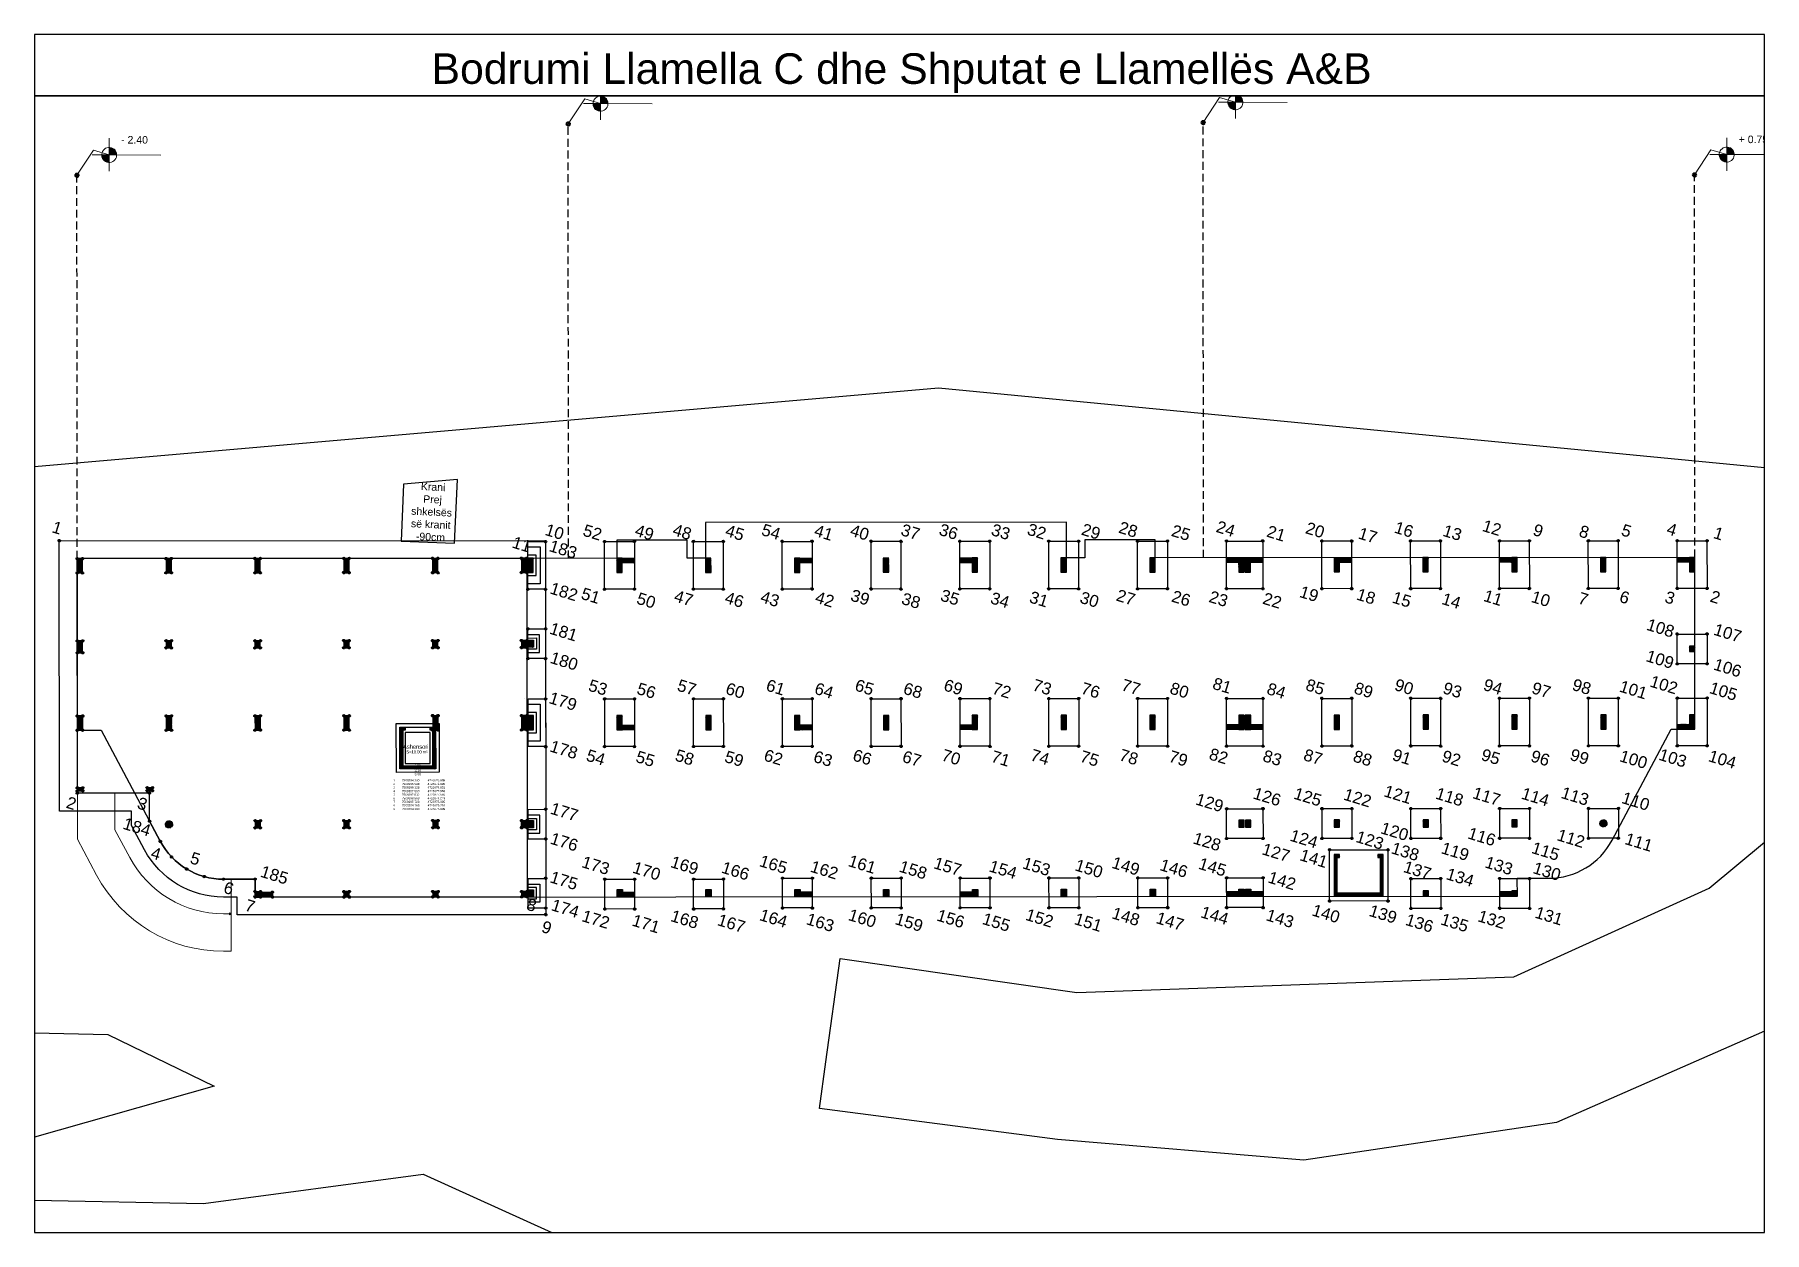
# Paper-space layout 'Layout1' of a CAD drawing. Header units: metres, sheet in millimetres. Extents: x 2 to 285, y 2 to 198.
# The model-space entities are those that its viewports show. They can reach past a viewport. Long polylines and large blocks are cut down to what shows.
import ezdxf

# ---------------------------------------------------------------- set-up
doc = ezdxf.new("R2010")
doc.units = ezdxf.units.M
doc.header["$PDMODE"] = 32
doc.header["$PDSIZE"] = 0.2
doc.linetypes.add('DASHED', pattern=[0.75, 0.5, -0.25])
for name, color, linetype, lineweight in [('ArchiCAD Doors_Pen_No__3', 3, 'Continuous', 18), ('Fasada', 7, 'Continuous', 15), ('Fasada_Pen_No__1', 1, 'Continuous', 18), ('muri', 7, 'Continuous', 40), ('Nr-Ri', 1, 'Continuous', 0), ('Shtyllat', 1, 'Continuous', 25), ('Tekst', 64, 'Continuous', 15), ('Text', 7, 'Continuous', 18)]:
    doc.layers.add(name, color=color, linetype=linetype, lineweight=lineweight)
doc.layers.add('Parcela_Bazë', color=7, linetype='Continuous')
doc.layers.add('Pikat e shputave', color=1, linetype='Continuous')
doc.styles.add('Dimensionet CM', font='swissc.ttf', dxfattribs={"height": 15})
doc.styles.get("Standard").update_dxf_attribs({"font": 'arial.ttf'})
doc.dimstyles.get("Standard").update_dxf_attribs({"dimtxt": 0.2, "dimasz": 0.18, "dimexe": 0.18, "dimexo": 0.0625, "dimgap": 0.09, "dimtad": 1, "dimtoh": 1, "dimzin": 0, "dimdsep": 46, "dimtxsty": 'Standard', "dimcen": 0.09, "dimse1": 1, "dimse2": 1, "dimsd1": 1, "dimsd2": 1, "dimadec": 0, "dimazin": 0, "dimtfac": 1, "dimtofl": 0, "dimtmove": 0, "dimatfit": 3, "dimfxl": 1, "dimtolj": 1, "dimtzin": 0, "dimarcsym": 0})
pattern_1 = [(152.13, (0, 0), (-0.0296841552326, -0.05613466779208), []), (242.13, (0, 0), (0.05613466779208, -0.0296841552326), [])]
pattern_2 = [(152.13, (7507569.8459, 4719710.250883), (-0.02968415523, -0.0561346678), []), (242.13, (7507569.8459, 4719710.250883), (0.0561346678, -0.02968415523), [])]

psp = doc.layouts.get("Layout1")

# ---------------------------------------------------------------- texts
at = {"insert": (66.91, 194.86), "char_height": 5, "attachment_point": 1}
psp.add_mtext_dynamic_manual_height_columns('Bodrumi Llamella C dhe Shputat e Llamellës A&B', width=153.8797, gutter_width=1, heights=[0], dxfattribs=at)

msp = doc.modelspace()

# ---------------------------------------------------------------- texts
at = {"color": 5, "insert": (7509389.295, 4726996.546, 619.392), "char_height": 0.63, "attachment_point": 1, "rotation": 14.3}
msp.add_mtext_dynamic_manual_height_columns('\\pi1.1806;Krani\\P\\pi1.4275;Prej \\P\\pi0.46422;shkelsës \\P\\pi0.49946;së kranit \\P\\pi0.96551;-90cm', width=4.2916, gutter_width=1, heights=[0], dxfattribs=at)
at = {"char_height": 1, "attachment_point": 1}
for s, insert in [('10', (7509401.582, 4726996.684)), ('11', (7509399.254, 4726994.862)), ('1', (7509361.993, 4726984.746)), ('8', (7509409.324, 4726966.186)), ('3', (7509375.632, 4726964.716)), ('9', (7509411.084, 4726964.763)), ('2', (7509369.923, 4726963.013)), ('4', (7509377.947, 4726961.06)), ('5', (7509381.218, 4726961.619)), ('6', (7509384.635, 4726960.079)), ('7', (7509386.776, 4726959.179))]:
    msp.add_mtext_dynamic_manual_height_columns(s, width=0.44039, gutter_width=1, heights=[0], dxfattribs=dict(at, insert=insert))
at = {"color": 1, "insert": (7509395.526, 4726972.358), "char_height": 0.18, "width": 4.78359, "attachment_point": 1, "rotation": 17.13}
msp.add_mtext('1^I7509394.390^I4726976.909\\P2^I7509395.598^I4726972.990\\P3^I7509399.038^I4726974.051\\P4^I7509397.830^I4726977.969\\P5^I7509397.632^I4726977.594\\P6^I7509398.663^I4726974.249\\P7^I7509395.796^I4726973.365\\P8^I7509394.765^I4726976.710\\P9^I7509394.390^I4726976.909', dxfattribs=at)
at = {"color": 1, "char_height": 1, "attachment_point": 1}
for s, insert in [('184', (7509374.987, 4726962.722)), ('185', (7509387.193, 4726962.266))]:
    msp.add_mtext_dynamic_manual_height_columns(s, width=0.44039, gutter_width=1, heights=[0], dxfattribs=dict(at, insert=insert))
at = {"layer": 'Fasada', "insert": (7509397.561, 4726975.52), "char_height": 0.25, "attachment_point": 3, "rotation": 17.13, "style": 'Dimensionet CM'}
msp.add_mtext('S=10.00 m²', dxfattribs=at)
at = {"layer": 'Pikat e shputave', "color": 0, "char_height": 1, "attachment_point": 1}
for s, width, insert in [('1', 0.22305, (7509495.318, 4727025.227)), ('4', 0.22305, (7509491.47, 4727024.398)), ('8', 0.22305, (7509484.497, 4727022.048)), ('5', 0.22305, (7509487.859, 4727023.178)), ('9', 0.22305, (7509480.781, 4727021.019)), ('12', 0.22305, (7509476.616, 4727020.1)), ('3', 0.22305, (7509492.997, 4727018.879)), ('2', 0.22305, (7509496.612, 4727020.05)), ('16', 0.22305, (7509469.606, 4727017.798)), ('13', 0.22305, (7509473.568, 4727018.732)), ('6', 0.22305, (7509489.352, 4727017.792)), ('107', 0.22305, (7509497.718, 4727017.48)), ('17', 0.22305, (7509466.856, 4727016.438)), ('7', 0.22305, (7509486.078, 4727016.653)), ('108', 0.22305, (7509492.214, 4727016.22)), ('20', 0.22305, (7509462.498, 4727015.561)), ('11', 0.22305, (7509478.439, 4727014.519)), ('10', 0.22305, (7509482.283, 4727015.611)), ('106', 0.22305, (7509498.571, 4727014.683)), ('24', 0.22305, (7509455.299, 4727013.463)), ('21', 0.22305, (7509459.466, 4727014.334)), ('14', 0.22305, (7509475.164, 4727013.245)), ('109', 0.22305, (7509492.947, 4727013.693)), ('25', 0.22305, (7509451.811, 4727012.042)), ('15', 0.22305, (7509471.157, 4727012.134)), ('102', 0.22305, (7509493.881, 4727011.753)), ('105', 0.22305, (7509498.815, 4727012.7)), ('28', 0.22305, (7509447.506, 4727011.003)), ('19', 0.22305, (7509463.59, 4727010.299)), ('18', 0.22305, (7509468.219, 4727011.501)), ('101', 0.22305, (7509491.559, 4727010.601)), ('29', 0.22305, (7509444.572, 4727009.923)), ('22', 0.22305, (7509460.801, 4727008.855)), ('98', 0.22305, (7509487.733, 4727009.572)), ('33', 0.22305, (7509437.346, 4727007.674)), ('32', 1, (7509440.222, 4727008.596)), ('23', 0.22305, (7509456.451, 4727007.673)), ('94', 0.22305, (7509480.614, 4727007.378)), ('97', 0.22305, (7509484.575, 4727008.312)), ('36', 0.22305, (7509433.16, 4727006.402)), ('26', 1, (7509453.445, 4727006.784)), ('93', 0.22305, (7509477.456, 4727006.117)), ('103', 0.22305, (7509496.404, 4727006.103)), ('104', 0.22305, (7509500.411, 4727007.213)), ('37', 0.22305, (7509430.108, 4727005.441)), ('30', 0.22305, (7509446.123, 4727004.43)), ('27', 0.22305, (7509448.989, 4727005.5)), ('90', 0.22305, (7509473.494, 4727005.184)), ('100', 0.22305, (7509493.291, 4727005.019)), ('41', 0.22305, (7509423.175, 4727003.248)), ('40', 0.22305, (7509426.051, 4727004.151)), ('31', 0.22305, (7509442.066, 4727003.214)), ('85', 0.22305, (7509466.375, 4727002.99)), ('89', 0.22305, (7509470.336, 4727003.923)), ('99', 0.22305, (7509489.284, 4727003.908)), ('54', 0.22305, (7509418.931, 4727002.012)), ('34', 0.22305, (7509438.967, 4727002.181)), ('84', 0.22305, (7509463.354, 4727001.72)), ('95', 0.22305, (7509482.165, 4727001.714)), ('96', 0.22305, (7509486.172, 4727002.825)), ('110', 0.22305, (7509494.494, 4727001.722)), ('45', 0.22305, (7509416.055, 4727001.054)), ('35', 0.22305, (7509434.893, 4727001.168)), ('81', 0.22305, (7509458.881, 4727000.805)), ('92', 0.22305, (7509479.052, 4727000.63)), ('113', 0.22305, (7509489.506, 4727000.634)), ('49', 0.22305, (7509408.798, 4726998.846)), ('48', 0.22305, (7509411.812, 4726999.818)), ('39', 0.22305, (7509427.692, 4726998.953)), ('38', 0.22305, (7509431.854, 4726999.944)), ('80', 0.22305, (7509455.572, 4726999.372)), ('91', 0.22305, (7509475.045, 4726999.52)), ('114', 0.22305, (7509486.342, 4726999.597)), ('52', 0.22305, (7509404.635, 4726997.565)), ('42', 0.22305, (7509424.904, 4726997.925)), ('76', 0.22305, (7509448.452, 4726997.178)), ('77', 0.22305, (7509451.61, 4726998.439)), ('87', 0.22305, (7509467.926, 4726997.325)), ('88', 0.22305, (7509471.933, 4726998.436)), ('118', 0.22305, (7509479.464, 4726997.489)), ('117', 0.22305, (7509482.42, 4726998.44)), ('112', 0.22305, (7509490.221, 4726997.144)), ('111', 0.22305, (7509495.759, 4726998.512)), ('46', 0.22305, (7509417.665, 4726995.671)), ('43', 0.22305, (7509420.501, 4726996.61)), ('73', 0.22305, (7509444.491, 4726996.245)), ('83', 0.22305, (7509464.689, 4726996.241)), ('121', 0.22305, (7509475.267, 4726996.4)), ('183', 0.22305, (7509402.312, 4726995.489)), ('47', 0.22305, (7509413.564, 4726994.546)), ('72', 0.22305, (7509441.333, 4726994.984)), ('82', 0.22305, (7509460.339, 4726995.059)), ('122', 0.22305, (7509472.118, 4726995.139)), ('116', 0.22305, (7509483.032, 4726995.088)), ('115', 0.22305, (7509488.502, 4726995.493)), ('50', 2.1069, (7509410.617, 4726993.434)), ('68', 0.22305, (7509434.213, 4726992.789)), ('69', 0.22305, (7509437.371, 4726994.05)), ('78', 0.22305, (7509453.161, 4726992.775)), ('79', 0.22305, (7509457.168, 4726993.885)), ('126', 0.22305, (7509464.834, 4726993)), ('125', 0.22305, (7509468.099, 4726993.989)), ('120', 0.22305, (7509475.913, 4726993.357)), ('119', 0.22305, (7509481.262, 4726993.246)), ('133', 0.22305, (7509485.118, 4726993.188)), ('130', 0.22305, (7509489.105, 4726993.914)), ('182', 0.22305, (7509403.417, 4726992.112)), ('51', 0.22305, (7509406.049, 4726992.45)), ('65', 1, (7509430.252, 4726991.856)), ('75', 0.22305, (7509450.049, 4726991.691)), ('123', 0.22305, (7509474.143, 4726992.05)), ('138', 0.22305, (7509477.262, 4726992.011)), ('64', 0.22305, (7509427.094, 4726990.595)), ('74', 0.22305, (7509446.042, 4726990.58)), ('129', 0.22305, (7509460.374, 4726991.107)), ('124', 0.22305, (7509468.831, 4726990.527)), ('137', 0.22305, (7509478.697, 4726990.812)), ('134', 0.22305, (7509482.296, 4726991.288)), ('131', 0.22305, (7509490.37, 4726990.393)), ('181', 0.22305, (7509404.381, 4726988.881)), ('60', 0.22305, (7509419.974, 4726988.401)), ('61', 0.22305, (7509423.132, 4726989.662)), ('71', 0.22305, (7509442.929, 4726989.497)), ('127', 0.22305, (7509466.924, 4726988.746)), ('141', 0.22305, (7509470.102, 4726989.203)), ('132', 0.22305, (7509485.868, 4726988.697)), ('57', 0.22305, (7509416.013, 4726987.467)), ('67', 0.22305, (7509435.81, 4726987.302)), ('70', 0.22305, (7509438.922, 4726988.386)), ('128', 0.22305, (7509461.134, 4726987.919)), ('135', 0.22305, (7509482.974, 4726987.525)), ('180', 0.22305, (7509405.142, 4726986.551)), ('56', 0.22305, (7509412.855, 4726986.206)), ('66', 0.22305, (7509431.803, 4726986.192)), ('145', 0.22305, (7509462.191, 4726986.021)), ('142', 0.22305, (7509468.1, 4726986.636)), ('139', 0.22305, (7509477.022, 4726986.447)), ('136', 0.22305, (7509480.165, 4726986.623)), ('53', 0.22305, (7509408.893, 4726985.273)), ('63', 0.22305, (7509428.69, 4726985.108)), ('146', 0.22305, (7509459.126, 4726984.962)), ('140', 0.22305, (7509472.438, 4726985.077)), ('179', 0.22305, (7509406.045, 4726983.298)), ('59', 0.22305, (7509421.571, 4726982.914)), ('62', 0.22305, (7509424.683, 4726983.997)), ('150', 0.22305, (7509452.329, 4726982.849)), ('149', 0.22305, (7509455.221, 4726983.96)), ('143', 0.22305, (7509468.874, 4726983.559)), ('58', 0.22305, (7509417.564, 4726981.803)), ('153', 0.22305, (7509448.073, 4726981.724)), ('144', 0.22305, (7509463.563, 4726982.188)), ('55', 0.22305, (7509414.451, 4726980.719)), ('154', 0.22305, (7509445.47, 4726980.651)), ('148', 0.22305, (7509456.47, 4726979.917)), ('147', 0.22305, (7509460.128, 4726980.62)), ('178', 0.22305, (7509407.304, 4726979.446)), ('54', 0.22305, (7509410.444, 4726979.609)), ('158', 0.22305, (7509438.269, 4726978.414)), ('157', 0.22305, (7509440.948, 4726979.539)), ('151', 0.22305, (7509453.596, 4726978.524)), ('161', 0.22305, (7509434.048, 4726977.605)), ('152', 0.22305, (7509449.586, 4726977.663)), ('165', 0.22305, (7509426.928, 4726975.411)), ('162', 0.22305, (7509431.149, 4726976.22)), ('156', 0.22305, (7509442.478, 4726975.425)), ('155', 0.22305, (7509446.224, 4726976.269)), ('177', 0.22305, (7509408.877, 4726974.467)), ('166', 0.22305, (7509424.052, 4726973.954)), ('159', 0.22305, (7509439.236, 4726974.107)), ('169', 0.22305, (7509419.831, 4726973.145)), ('160', 0.22305, (7509435.384, 4726973.28)), ('176', 0.22305, (7509409.607, 4726972.059)), ('170', 0.22305, (7509416.932, 4726971.759)), ('164', 0.22305, (7509428.265, 4726971.086)), ('163', 0.22305, (7509432.116, 4726971.912)), ('173', 0.22305, (7509412.711, 4726970.951)), ('167', 0.22305, (7509425.019, 4726969.646)), ('175', 0.22305, (7509410.539, 4726968.953)), ('168', 0.22305, (7509421.167, 4726968.82)), ('174', 0.22305, (7509411.331, 4726966.747)), ('171', 0.22305, (7509418.182, 4726967.509)), ('172', 0.22305, (7509414.048, 4726966.626))]:
    msp.add_mtext_dynamic_manual_height_columns(s, width=width, gutter_width=1, heights=[0], dxfattribs=dict(at, insert=insert))
at = {"layer": 'Tekst', "insert": (7509397.489, 4726976.009), "char_height": 0.3, "attachment_point": 3, "rotation": 17.13, "style": 'Dimensionet CM'}
msp.add_mtext(' {\\H1.16667x;Ashensori}', dxfattribs=at)
at = {"layer": 'Text', "char_height": 1.26, "attachment_point": 1, "rotation": 17, "style": 'Dimensionet CM'}
for s, insert in [('{\\fArial|b0|i0|c0|p34;\\H0.5x;+\\fArial|b0|i0|c238|p34; \\fArial|b0|i0|c0|p34;0\\fArial|b0|i0|c238|p34;.\\fArial|b0|i0|c0|p34;75\\fTimes New Roman|b0|i0|c238|p18;\\H1.9999x; }', (7509487.505, 4727057.121)), ('{\\fArial|b0|i0|c0|p34;\\H0.5x;%%P\\fArial|b0|i0|c238|p34; \\fArial|b0|i0|c0|p34;0\\fArial|b0|i0|c238|p34;.\\fArial|b0|i0|c0|p34;00\\fTimes New Roman|b0|i0|c238|p18;\\H1.9999x; }', (7509446.832, 4727049.206)), ('{\\fArial|b0|i0|c0|p34;\\H0.5x;-\\fArial|b0|i0|c238|p34; \\fArial|b0|i0|c0|p34;1\\fArial|b0|i0|c238|p34;.\\fArial|b0|i0|c0|p34;30\\fTimes New Roman|b0|i0|c238|p18;\\H1.9999x; }', (7509395.972, 4727033.447)), ('{\\fArial|b0|i0|c0|p34;\\H0.5x;-\\fArial|b0|i0|c238|p34; \\fArial|b0|i0|c0|p34;2\\fArial|b0|i0|c238|p34;.\\fArial|b0|i0|c0|p34;40\\fTimes New Roman|b0|i0|c238|p18;\\H1.9999x; }', (7509357.853, 4727017.227))]:
    msp.add_mtext(s, dxfattribs=dict(at, insert=insert))

# ---------------------------------------------------------------- blocks, each defined once
blk = doc.blocks.new('*D252')
at = {"layer": 'Defpoints', "color": 0, "transparency": 16777216}
for p in [(7509399.04, 4726974.05), (7509395.6, 4726972.99), (7509399.14, 4726973.73)]:
    blk.add_point(p, dxfattribs=at)
at = {"color": 0, "transparency": 16777216, "insert": (7509397.36, 4726973.38), "char_height": 0.2, "attachment_point": 5, "rotation": 17.13}
blk.add_mtext('\\A1;3.60', dxfattribs=at)
blk = doc.blocks.new('*D253')
at = {"layer": 'Defpoints', "color": 0, "transparency": 16777216}
for p in [(7509398.66, 4726974.25), (7509398.76, 4726973.93), (7509395.8, 4726973.37)]:
    blk.add_point(p, dxfattribs=at)
at = {"color": 0, "transparency": 16777216, "insert": (7509397.27, 4726973.68), "char_height": 0.2, "attachment_point": 5, "rotation": 17.13}
blk.add_mtext('\\A1;3.00', dxfattribs=at)
blk = doc.blocks.new('*D254')
at = {"layer": 'Defpoints', "color": 0, "transparency": 16777216}
for p in [(7509398.35, 4726974.41), (7509398.37, 4726974.34), (7509395.96, 4726973.68)]:
    blk.add_point(p, dxfattribs=at)
at = {"color": 0, "transparency": 16777216, "insert": (7509397.12, 4726974.15), "char_height": 0.2, "attachment_point": 5, "rotation": 17.13}
blk.add_mtext('\\A1;2.50', dxfattribs=at)

# ---------------------------------------------------------------- dimensions: what is measured, and where the dimension line sits
at = {"color": 1}
dim = msp.add_linear_dim(base=(7509399.138, 4726973.726), p1=(7509395.598, 4726972.99), p2=(7509399.038, 4726974.051), angle=17.13, dimstyle='Standard', dxfattribs=at)
dim.commit()
dim.dimension.update_dxf_attribs({"geometry": '*D252', "text_midpoint": (7509397.418, 4726973.196), "dimtype": 161})
for p1, p2, distance, picture, middle in [((7509395.796, 4726973.365), (7509398.663, 4726974.249), -0.329, '*D253', (7509397.27, 4726973.677)), ((7509395.961, 4726973.678), (7509398.35, 4726974.414), -0.081, '*D254', (7509397.123, 4726974.152))]:
    dim = msp.add_aligned_dim(p1=p1, p2=p2, distance=distance, dimstyle='Standard', dxfattribs=at)
    dim.commit()
    dim.dimension.update_dxf_attribs({"geometry": picture, "text_midpoint": middle})

# ---------------------------------------------------------------- hatches: boundary and pattern name
h = msp.add_hatch()
h.set_pattern_fill('ANSI37', color=1, scale=0.02, angle=107.13)
h.set_pattern_definition([(152.13, (7507569.8459, 4719710.250883), (-0.02968415523, -0.0561346678), []), (242.13, (7507569.8459, 4719710.250883), (0.0561346678, -0.02968415523), [])])
h.paths.add_polyline_path([(7509476.724, 4726990.722), (7509476.294, 4726990.589), (7509476.367, 4726990.351), (7509476.558, 4726990.409), (7509477.442, 4726987.542), (7509474.002, 4726986.482), (7509473.118, 4726989.349), (7509473.309, 4726989.408), (7509473.236, 4726989.647), (7509472.806, 4726989.514), (7509473.836, 4726986.17), (7509477.755, 4726987.377)])
at = {"layer": 'Fasada'}
h = msp.add_hatch(color=256, dxfattribs=at)
h.dxf.hatch_style = 1
h.paths.add_polyline_path([(7509487.013, 4727055.308), (7509486.411, 4727055.124, 0.4142136), (7509487.197, 4727054.705)])
h.paths.add_polyline_path([(7509486.829, 4727055.91), (7509487.013, 4727055.308), (7509487.616, 4727055.492, 0.4142136)])
h = msp.add_hatch(color=256, dxfattribs=at)
h.dxf.hatch_style = 1
h.paths.add_polyline_path([(7509446.34, 4727047.393), (7509445.738, 4727047.209, 0.4142136), (7509446.524, 4727046.79)])
h.paths.add_polyline_path([(7509446.156, 4727047.995), (7509446.34, 4727047.393), (7509446.943, 4727047.577, 0.4142136)])
h = msp.add_hatch(color=256, dxfattribs=at)
h.dxf.hatch_style = 1
h.paths.add_polyline_path([(7509395.48, 4727031.634), (7509394.878, 4727031.45, 0.4142136), (7509395.664, 4727031.032)])
h.paths.add_polyline_path([(7509395.296, 4727032.237), (7509395.48, 4727031.634), (7509396.083, 4727031.819, 0.4142136)])
h = msp.add_hatch(color=256, dxfattribs=at)
h.dxf.hatch_style = 1
h.paths.add_polyline_path([(7509357.362, 4727015.415), (7509356.759, 4727015.231, 0.4142136), (7509357.546, 4727014.812)])
h.paths.add_polyline_path([(7509357.178, 4727016.017), (7509357.362, 4727015.415), (7509357.964, 4727015.599, 0.4142136)])
at = {"layer": 'Shtyllat'}
h = msp.add_hatch(dxfattribs=at)
h.set_pattern_fill('ANSI37', color=256, scale=0.02, angle=107.13, style=0)
h.set_pattern_definition([(152.13, (7508003.392076, 4727075.39005), (-0.0296841552, -0.0561346678), []), (242.13, (7508003.392076, 4727075.39005), (0.0561346678, -0.0296841552), [])])
h.paths.add_polyline_path([(7509494.001, 4727021.92), (7509493.95, 4727022.087), (7509492.994, 4727021.793), (7509493.045, 4727021.625)])
h.paths.add_polyline_path([(7509493.045, 4727021.625), (7509493.112, 4727021.41), (7509494.067, 4727021.705), (7509494.001, 4727021.92)])
h = msp.add_hatch(dxfattribs=at)
h.set_pattern_fill('ANSI37', color=256, scale=0.02, angle=107.13, style=0)
h.set_pattern_definition([(152.13, (7508029.65342, 4727174.03053), (-0.0296841552, -0.0561346678), []), (242.13, (7508029.65342, 4727174.03053), (0.0561346678, -0.0296841552), [])])
h.paths.add_polyline_path([(7509494.38, 4727022.22), (7509494.165, 4727022.153), (7509494.452, 4727021.222), (7509494.667, 4727021.288)])
h.paths.add_polyline_path([(7509494.165, 4727022.153), (7509493.95, 4727022.087), (7509494.237, 4727021.155), (7509494.452, 4727021.222)])
h.paths.add_polyline_path([(7509494.452, 4727021.222), (7509494.237, 4727021.155), (7509494.303, 4727020.94), (7509494.518, 4727021.007)])
h.paths.add_polyline_path([(7509494.667, 4727021.288), (7509494.452, 4727021.222), (7509494.518, 4727021.007), (7509494.733, 4727021.073)])
h = msp.add_hatch(dxfattribs=at)
h.set_pattern_fill('ANSI37', color=256, scale=0.02, angle=107.13, style=0)
h.set_pattern_definition([(152.13, (7508022.53391, 4727171.8362), (-0.0296841552, -0.0561346678), []), (242.13, (7508022.53391, 4727171.8362), (0.0561346678, -0.0296841552), [])])
h.paths.add_polyline_path([(7509487.26, 4727020.025), (7509487.045, 4727019.959), (7509487.332, 4727019.027), (7509487.547, 4727019.094)])
h.paths.add_polyline_path([(7509487.045, 4727019.959), (7509486.83, 4727019.893), (7509487.117, 4727018.961), (7509487.332, 4727019.027)])
h.paths.add_polyline_path([(7509487.332, 4727019.027), (7509487.117, 4727018.961), (7509487.183, 4727018.746), (7509487.398, 4727018.812)])
h.paths.add_polyline_path([(7509487.547, 4727019.094), (7509487.332, 4727019.027), (7509487.398, 4727018.812), (7509487.613, 4727018.878)])
h = msp.add_hatch(dxfattribs=at)
h.set_pattern_fill('ANSI37', color=256, scale=0.02, angle=107.13, style=0)
h.set_pattern_definition([(152.13, (7507989.153056, 4727071.001395), (-0.0296841552, -0.0561346678), []), (242.13, (7507989.153056, 4727071.001395), (0.0561346678, -0.0296841552), [])])
h.paths.add_polyline_path([(7509479.762, 4727017.531), (7509479.71, 4727017.698), (7509478.755, 4727017.404), (7509478.806, 4727017.237)])
h.paths.add_polyline_path([(7509478.806, 4727017.237), (7509478.873, 4727017.022), (7509479.828, 4727017.316), (7509479.762, 4727017.531)])
h = msp.add_hatch(dxfattribs=at)
h.set_pattern_fill('ANSI37', color=256, scale=0.02, angle=107.13, style=0)
h.set_pattern_definition([(152.13, (7508015.4144, 4727169.64187), (-0.0296841552, -0.0561346678), []), (242.13, (7508015.4144, 4727169.64187), (0.0561346678, -0.0296841552), [])])
h.paths.add_polyline_path([(7509480.141, 4727017.831), (7509479.926, 4727017.765), (7509480.213, 4727016.833), (7509480.428, 4727016.899)])
h.paths.add_polyline_path([(7509479.926, 4727017.765), (7509479.71, 4727017.698), (7509479.998, 4727016.767), (7509480.213, 4727016.833)])
h.paths.add_polyline_path([(7509480.213, 4727016.833), (7509479.998, 4727016.767), (7509480.064, 4727016.552), (7509480.279, 4727016.618)])
h.paths.add_polyline_path([(7509480.428, 4727016.899), (7509480.213, 4727016.833), (7509480.279, 4727016.618), (7509480.494, 4727016.684)])
h = msp.add_hatch(dxfattribs=at)
h.set_pattern_fill('ANSI37', color=256, scale=0.02, angle=107.13, style=0)
h.set_pattern_definition([(152.13, (7508008.29489, 4727167.44754), (-0.0296841552, -0.0561346678), []), (242.13, (7508008.29489, 4727167.44754), (0.0561346678, -0.0296841552), [])])
h.paths.add_polyline_path([(7509473.021, 4727015.637), (7509472.806, 4727015.57), (7509473.093, 4727014.639), (7509473.308, 4727014.705)])
h.paths.add_polyline_path([(7509472.806, 4727015.57), (7509472.591, 4727015.504), (7509472.878, 4727014.572), (7509473.093, 4727014.639)])
h.paths.add_polyline_path([(7509473.093, 4727014.639), (7509472.878, 4727014.572), (7509472.944, 4727014.357), (7509473.159, 4727014.424)])
h.paths.add_polyline_path([(7509473.308, 4727014.705), (7509473.093, 4727014.639), (7509473.159, 4727014.424), (7509473.374, 4727014.49)])
h = msp.add_hatch(dxfattribs=at)
h.set_pattern_fill('ANSI37', color=256, scale=0.01, angle=17.13)
h.set_pattern_definition([(62.13, (7497231.893146, 4729305.012693), (-0.0280673339, 0.01484207762), []), (152.13, (7497231.893146, 4729305.012693), (-0.01484207762, -0.0280673339), [])])
h.paths.add_polyline_path([(7509496.276, 4727014.538), (7509496.706, 4727014.67), (7509496.574, 4727015.1), (7509496.144, 4727014.968)])
h = msp.add_hatch(dxfattribs=at)
h.set_pattern_fill('ANSI37', color=256, scale=0.02, angle=107.13, style=0)
h.set_pattern_definition([(152.13, (7508001.17538, 4727165.253214), (-0.0296841552, -0.0561346678), []), (242.13, (7508001.17538, 4727165.253214), (0.0561346678, -0.0296841552), [])])
h.paths.add_polyline_path([(7509465.901, 4727013.442), (7509465.686, 4727013.376), (7509465.974, 4727012.444), (7509466.189, 4727012.511)])
h.paths.add_polyline_path([(7509465.686, 4727013.376), (7509465.471, 4727013.31), (7509465.759, 4727012.378), (7509465.974, 4727012.444)])
h.paths.add_polyline_path([(7509465.974, 4727012.444), (7509465.759, 4727012.378), (7509465.825, 4727012.163), (7509466.04, 4727012.229)])
h.paths.add_polyline_path([(7509466.189, 4727012.511), (7509465.974, 4727012.444), (7509466.04, 4727012.229), (7509466.255, 4727012.296)])
h = msp.add_hatch(dxfattribs=at)
h.set_pattern_fill('ANSI37', color=256, scale=0.02, angle=107.13, style=0)
h.set_pattern_definition([(152.13, (7507976.29971, 4727067.03982), (-0.0296841552, -0.0561346678), []), (242.13, (7507976.29971, 4727067.03982), (0.0561346678, -0.0296841552), [])])
h.paths.add_polyline_path([(7509466.909, 4727013.57), (7509466.857, 4727013.737), (7509465.901, 4727013.442), (7509465.953, 4727013.275)])
h.paths.add_polyline_path([(7509465.953, 4727013.275), (7509466.019, 4727013.06), (7509466.975, 4727013.355), (7509466.909, 4727013.57)])
h = msp.add_hatch(dxfattribs=at)
h.set_pattern_fill('ANSI37', color=256, scale=0.02, angle=107.13, style=0)
h.set_pattern_definition([(152.13, (7507967.26896, 4727064.25642), (-0.0296841552, -0.0561346678), []), (242.13, (7507967.26896, 4727064.25642), (0.0561346678, -0.0296841552), [])])
h.paths.add_polyline_path([(7509457.878, 4727010.786), (7509457.826, 4727010.953), (7509456.871, 4727010.659), (7509456.922, 4727010.492)])
h.paths.add_polyline_path([(7509456.922, 4727010.492), (7509456.989, 4727010.277), (7509457.944, 4727010.571), (7509457.878, 4727010.786)])
h = msp.add_hatch(dxfattribs=at)
h.set_pattern_fill('ANSI37', color=256, scale=0.02, angle=107.13, style=0)
h.set_pattern_definition([(152.13, (7507993.53027, 4727162.89689), (-0.0296841552, -0.0561346678), []), (242.13, (7507993.53027, 4727162.89689), (0.0561346678, -0.0296841552), [])])
h.paths.add_polyline_path([(7509458.256, 4727011.086), (7509458.041, 4727011.02), (7509458.329, 4727010.088), (7509458.544, 4727010.154)])
h.paths.add_polyline_path([(7509458.041, 4727011.02), (7509457.826, 4727010.953), (7509458.114, 4727010.022), (7509458.329, 4727010.088)])
h.paths.add_polyline_path([(7509458.329, 4727010.088), (7509458.114, 4727010.022), (7509458.18, 4727009.807), (7509458.395, 4727009.873)])
h.paths.add_polyline_path([(7509458.544, 4727010.154), (7509458.329, 4727010.088), (7509458.395, 4727009.873), (7509458.61, 4727009.939)])
h = msp.add_hatch(dxfattribs=at)
h.set_pattern_fill('ANSI37', color=256, scale=0.02, angle=107.13, style=0)
h.set_pattern_definition([(152.13, (7507994.05587, 4727163.058886), (-0.0296841552, -0.0561346678), []), (242.13, (7507994.05587, 4727163.058886), (0.0561346678, -0.0296841552), [])])
h.paths.add_polyline_path([(7509458.782, 4727011.248), (7509458.567, 4727011.182), (7509458.854, 4727010.25), (7509459.069, 4727010.316)])
h.paths.add_polyline_path([(7509458.567, 4727011.182), (7509458.352, 4727011.115), (7509458.639, 4727010.184), (7509458.854, 4727010.25)])
h.paths.add_polyline_path([(7509458.854, 4727010.25), (7509458.639, 4727010.184), (7509458.705, 4727009.969), (7509458.92, 4727010.035)])
h.paths.add_polyline_path([(7509459.069, 4727010.316), (7509458.854, 4727010.25), (7509458.92, 4727010.035), (7509459.135, 4727010.101)])
h = msp.add_hatch(dxfattribs=at)
h.set_pattern_fill('ANSI37', color=256, scale=0.02, angle=107.13, style=0)
h.set_pattern_definition([(152.13, (7507969.1802, 4727064.845494), (-0.0296841552, -0.0561346678), []), (242.13, (7507969.1802, 4727064.845494), (0.0561346678, -0.0296841552), [])])
h.paths.add_polyline_path([(7509459.789, 4727011.375), (7509459.738, 4727011.542), (7509458.782, 4727011.248), (7509458.834, 4727011.081)])
h.paths.add_polyline_path([(7509458.834, 4727011.081), (7509458.9, 4727010.866), (7509459.855, 4727011.16), (7509459.789, 4727011.375)])
h = msp.add_hatch(dxfattribs=at)
h.set_pattern_fill('ANSI37', color=256, scale=0.02, angle=107.13, style=0)
h.set_pattern_definition([(152.13, (7507986.41079, 4727160.70257), (-0.0296841552, -0.0561346678), []), (242.13, (7507986.41079, 4727160.70257), (0.0561346678, -0.0296841552), [])])
h.paths.add_polyline_path([(7509451.137, 4727008.892), (7509450.922, 4727008.825), (7509451.209, 4727007.894), (7509451.424, 4727007.96)])
h.paths.add_polyline_path([(7509450.922, 4727008.825), (7509450.707, 4727008.759), (7509450.994, 4727007.827), (7509451.209, 4727007.894)])
h.paths.add_polyline_path([(7509451.209, 4727007.894), (7509450.994, 4727007.827), (7509451.06, 4727007.612), (7509451.275, 4727007.679)])
h.paths.add_polyline_path([(7509451.424, 4727007.96), (7509451.209, 4727007.894), (7509451.275, 4727007.679), (7509451.49, 4727007.745)])
h = msp.add_hatch(dxfattribs=at)
h.set_pattern_fill('ANSI37', color=256, scale=0.02, angle=107.13, style=0)
h.set_pattern_definition([(152.13, (7508033.541356, 4727161.416094), (-0.0296841552, -0.0561346678), []), (242.13, (7508033.541356, 4727161.416094), (0.0561346678, -0.0296841552), [])])
h.paths.add_polyline_path([(7509498.267, 4727009.605), (7509498.052, 4727009.539), (7509498.34, 4727008.607), (7509498.555, 4727008.673)])
h.paths.add_polyline_path([(7509498.052, 4727009.539), (7509497.837, 4727009.473), (7509498.125, 4727008.541), (7509498.34, 4727008.607)])
h.paths.add_polyline_path([(7509498.34, 4727008.607), (7509498.125, 4727008.541), (7509498.191, 4727008.326), (7509498.406, 4727008.392)])
h.paths.add_polyline_path([(7509498.555, 4727008.673), (7509498.34, 4727008.607), (7509498.406, 4727008.392), (7509498.621, 4727008.458)])
h = msp.add_hatch(dxfattribs=at)
h.set_pattern_fill('ANSI37', color=256, scale=0.02, angle=107.13, style=0)
h.set_pattern_definition([(152.13, (7508026.421846, 4727159.221766), (-0.0296841552, -0.0561346678), []), (242.13, (7508026.421846, 4727159.221766), (0.0561346678, -0.0296841552), [])])
h.paths.add_polyline_path([(7509491.148, 4727007.411), (7509490.933, 4727007.345), (7509491.22, 4727006.413), (7509491.435, 4727006.479)])
h.paths.add_polyline_path([(7509490.933, 4727007.345), (7509490.718, 4727007.278), (7509491.005, 4727006.347), (7509491.22, 4727006.413)])
h.paths.add_polyline_path([(7509491.22, 4727006.413), (7509491.005, 4727006.347), (7509491.071, 4727006.132), (7509491.286, 4727006.198)])
h.paths.add_polyline_path([(7509491.435, 4727006.479), (7509491.22, 4727006.413), (7509491.286, 4727006.198), (7509491.501, 4727006.264)])
h = msp.add_hatch(dxfattribs=at)
h.set_pattern_fill('ANSI37', color=256, scale=0.02, angle=107.13, style=0)
h.set_pattern_definition([(152.13, (7508007.51568, 4727062.01112), (-0.0296841552, -0.0561346678), []), (242.13, (7508007.51568, 4727062.01112), (0.0561346678, -0.0296841552), [])])
h.paths.add_polyline_path([(7509498.125, 4727008.541), (7509498.073, 4727008.708), (7509497.117, 4727008.414), (7509497.169, 4727008.246)])
h.paths.add_polyline_path([(7509497.169, 4727008.246), (7509497.235, 4727008.031), (7509498.191, 4727008.326), (7509498.125, 4727008.541)])
h = msp.add_hatch(dxfattribs=at)
h.set_pattern_fill('ANSI37', color=256, scale=0.02, angle=107.13, style=0)
h.set_pattern_definition([(152.13, (7507979.29128, 4727158.50824), (-0.0296841552, -0.0561346678), []), (242.13, (7507979.29128, 4727158.50824), (0.0561346678, -0.0296841552), [])])
h.paths.add_polyline_path([(7509444.017, 4727006.697), (7509443.802, 4727006.631), (7509444.09, 4727005.699), (7509444.305, 4727005.766)])
h.paths.add_polyline_path([(7509443.802, 4727006.631), (7509443.587, 4727006.565), (7509443.875, 4727005.633), (7509444.09, 4727005.699)])
h.paths.add_polyline_path([(7509444.09, 4727005.699), (7509443.875, 4727005.633), (7509443.941, 4727005.418), (7509444.156, 4727005.484)])
h.paths.add_polyline_path([(7509444.305, 4727005.766), (7509444.09, 4727005.699), (7509444.156, 4727005.484), (7509444.371, 4727005.551)])
h = msp.add_hatch(dxfattribs=at)
h.set_pattern_fill('ANSI37', color=256, scale=0.02, angle=107.13, style=0)
h.set_pattern_definition([(152.13, (7507945.91043, 4727057.67344), (-0.0296841552, -0.0561346678), []), (242.13, (7507945.91043, 4727057.67344), (0.0561346678, -0.0296841552), [])])
h.paths.add_polyline_path([(7509436.519, 4727004.203), (7509436.468, 4727004.37), (7509435.512, 4727004.076), (7509435.564, 4727003.909)])
h.paths.add_polyline_path([(7509435.564, 4727003.909), (7509435.63, 4727003.694), (7509436.586, 4727003.988), (7509436.519, 4727004.203)])
h = msp.add_hatch(dxfattribs=at)
h.set_pattern_fill('ANSI37', color=256, scale=0.02, angle=107.13, style=0)
h.set_pattern_definition([(152.13, (7507972.17177, 4727156.313914), (-0.0296841552, -0.0561346678), []), (242.13, (7507972.17177, 4727156.313914), (0.0561346678, -0.0296841552), [])])
h.paths.add_polyline_path([(7509436.898, 4727004.503), (7509436.683, 4727004.437), (7509436.97, 4727003.505), (7509437.185, 4727003.571)])
h.paths.add_polyline_path([(7509436.683, 4727004.437), (7509436.468, 4727004.37), (7509436.755, 4727003.439), (7509436.97, 4727003.505)])
h.paths.add_polyline_path([(7509436.97, 4727003.505), (7509436.755, 4727003.439), (7509436.821, 4727003.224), (7509437.036, 4727003.29)])
h.paths.add_polyline_path([(7509437.185, 4727003.571), (7509436.97, 4727003.505), (7509437.036, 4727003.29), (7509437.251, 4727003.356)])
h = msp.add_hatch(dxfattribs=at)
h.set_pattern_fill('ANSI37', color=256, scale=0.02, angle=107.13, style=0)
h.set_pattern_definition([(152.13, (7508019.302336, 4727157.02744), (-0.0296841552, -0.0561346678), []), (242.13, (7508019.302336, 4727157.02744), (0.0561346678, -0.0296841552), [])])
h.paths.add_polyline_path([(7509484.028, 4727005.217), (7509483.813, 4727005.15), (7509484.101, 4727004.218), (7509484.316, 4727004.285)])
h.paths.add_polyline_path([(7509483.813, 4727005.15), (7509483.598, 4727005.084), (7509483.886, 4727004.152), (7509484.101, 4727004.218)])
h.paths.add_polyline_path([(7509484.101, 4727004.218), (7509483.886, 4727004.152), (7509483.952, 4727003.937), (7509484.167, 4727004.003)])
h.paths.add_polyline_path([(7509484.316, 4727004.285), (7509484.101, 4727004.218), (7509484.167, 4727004.003), (7509484.382, 4727004.07)])
h = msp.add_hatch(dxfattribs=at)
h.set_pattern_fill('ANSI37', color=256, scale=0.02, angle=107.13, style=0)
h.set_pattern_definition([(152.13, (7508012.182826, 4727154.83311), (-0.0296841552, -0.0561346678), []), (242.13, (7508012.182826, 4727154.83311), (0.0561346678, -0.0296841552), [])])
h.paths.add_polyline_path([(7509476.909, 4727003.022), (7509476.694, 4727002.956), (7509476.981, 4727002.024), (7509477.196, 4727002.09)])
h.paths.add_polyline_path([(7509476.694, 4727002.956), (7509476.479, 4727002.89), (7509476.766, 4727001.958), (7509476.981, 4727002.024)])
h.paths.add_polyline_path([(7509476.981, 4727002.024), (7509476.766, 4727001.958), (7509476.832, 4727001.743), (7509477.047, 4727001.809)])
h.paths.add_polyline_path([(7509477.196, 4727002.09), (7509476.981, 4727002.024), (7509477.047, 4727001.809), (7509477.262, 4727001.875)])
h = msp.add_hatch(dxfattribs=at)
h.set_pattern_fill('ANSI37', color=256, scale=0.02, angle=107.13, style=0)
h.set_pattern_definition([(152.13, (7507965.05226, 4727154.119585), (-0.0296841552, -0.0561346678), []), (242.13, (7507965.05226, 4727154.119585), (0.0561346678, -0.0296841552), [])])
h.paths.add_polyline_path([(7509429.778, 4727002.309), (7509429.563, 4727002.242), (7509429.851, 4727001.311), (7509430.066, 4727001.377)])
h.paths.add_polyline_path([(7509429.563, 4727002.242), (7509429.348, 4727002.176), (7509429.636, 4727001.244), (7509429.851, 4727001.311)])
h.paths.add_polyline_path([(7509429.851, 4727001.311), (7509429.636, 4727001.244), (7509429.702, 4727001.029), (7509429.917, 4727001.096)])
h.paths.add_polyline_path([(7509430.066, 4727001.377), (7509429.851, 4727001.311), (7509429.917, 4727001.096), (7509430.132, 4727001.162)])
h = msp.add_hatch(dxfattribs=at)
h.set_pattern_fill('ANSI37', color=256, scale=0.02, angle=107.13, style=0)
h.set_pattern_definition([(152.13, (7507957.93275, 4727151.925257), (-0.0296841552, -0.0561346678), []), (242.13, (7507957.93275, 4727151.925257), (0.0561346678, -0.0296841552), [])])
h.paths.add_polyline_path([(7509422.659, 4727000.114), (7509422.444, 4727000.048), (7509422.731, 4726999.116), (7509422.946, 4726999.183)])
h.paths.add_polyline_path([(7509422.444, 4727000.048), (7509422.229, 4726999.982), (7509422.516, 4726999.05), (7509422.731, 4726999.116)])
h.paths.add_polyline_path([(7509422.731, 4726999.116), (7509422.516, 4726999.05), (7509422.582, 4726998.835), (7509422.797, 4726998.901)])
h.paths.add_polyline_path([(7509422.946, 4726999.183), (7509422.731, 4726999.116), (7509422.797, 4726998.901), (7509423.012, 4726998.968)])
h = msp.add_hatch(dxfattribs=at)
h.set_pattern_fill('ANSI37', color=256, scale=0.02, angle=107.13, style=0)
h.set_pattern_definition([(152.13, (7507933.057086, 4727053.711865), (-0.0296841552, -0.0561346678), []), (242.13, (7507933.057086, 4727053.711865), (0.0561346678, -0.0296841552), [])])
h.paths.add_polyline_path([(7509423.666, 4727000.242), (7509423.615, 4727000.409), (7509422.659, 4727000.114), (7509422.71, 4726999.947)])
h.paths.add_polyline_path([(7509422.71, 4726999.947), (7509422.777, 4726999.732), (7509423.732, 4727000.027), (7509423.666, 4727000.242)])
h = msp.add_hatch(dxfattribs=at)
h.set_pattern_fill('ANSI37', color=256, scale=0.02, angle=107.13, style=0)
h.set_pattern_definition([(152.13, (7508005.063316, 4727152.63878), (-0.0296841552, -0.0561346678), []), (242.13, (7508005.063316, 4727152.63878), (0.0561346678, -0.0296841552), [])])
h.paths.add_polyline_path([(7509469.789, 4727000.828), (7509469.574, 4727000.762), (7509469.862, 4726999.83), (7509470.077, 4726999.896)])
h.paths.add_polyline_path([(7509469.574, 4727000.762), (7509469.359, 4727000.695), (7509469.647, 4726999.764), (7509469.862, 4726999.83)])
h.paths.add_polyline_path([(7509469.862, 4726999.83), (7509469.647, 4726999.764), (7509469.713, 4726999.549), (7509469.928, 4726999.615)])
h.paths.add_polyline_path([(7509470.077, 4726999.896), (7509469.862, 4726999.83), (7509469.928, 4726999.615), (7509470.143, 4726999.681)])
h = msp.add_hatch(dxfattribs=at)
h.set_pattern_fill('ANSI37', color=256, scale=0.02, angle=107.13, style=0)
h.set_pattern_definition([(152.13, (7507997.943806, 4727150.44445), (-0.0296841552, -0.0561346678), []), (242.13, (7507997.943806, 4727150.44445), (0.0561346678, -0.0296841552), [])])
h.paths.add_polyline_path([(7509462.67, 4726998.634), (7509462.455, 4726998.567), (7509462.742, 4726997.635), (7509462.957, 4726997.702)])
h.paths.add_polyline_path([(7509462.455, 4726998.567), (7509462.24, 4726998.501), (7509462.527, 4726997.569), (7509462.742, 4726997.635)])
h.paths.add_polyline_path([(7509462.742, 4726997.635), (7509462.527, 4726997.569), (7509462.593, 4726997.354), (7509462.808, 4726997.42)])
h.paths.add_polyline_path([(7509462.957, 4726997.702), (7509462.742, 4726997.635), (7509462.808, 4726997.42), (7509463.023, 4726997.487)])
h = msp.add_hatch(dxfattribs=at)
h.set_pattern_fill('ANSI37', color=256, scale=0.02, angle=107.13, style=0)
h.set_pattern_definition([(152.13, (7507997.943806, 4727150.44445), (-0.0296841552, -0.0561346678), []), (242.13, (7507997.943806, 4727150.44445), (0.0561346678, -0.0296841552), [])])
h.paths.add_polyline_path([(7509462.67, 4726998.634), (7509462.455, 4726998.567), (7509462.742, 4726997.635), (7509462.957, 4726997.702)])
h.paths.add_polyline_path([(7509462.455, 4726998.567), (7509462.24, 4726998.501), (7509462.527, 4726997.569), (7509462.742, 4726997.635)])
h.paths.add_polyline_path([(7509462.742, 4726997.635), (7509462.527, 4726997.569), (7509462.593, 4726997.354), (7509462.808, 4726997.42)])
h.paths.add_polyline_path([(7509462.957, 4726997.702), (7509462.742, 4726997.635), (7509462.808, 4726997.42), (7509463.023, 4726997.487)])
h = msp.add_hatch(dxfattribs=at)
h.set_pattern_fill('ANSI37', color=256, scale=0.02, angle=107.13, style=0)
h.set_pattern_definition(pattern_2)
h.paths.add_polyline_path([(7509493.9, 4726998.737), (7509493.613, 4726998.648), (7509493.702, 4726998.362, 0.4142136)])
h.paths.add_polyline_path([(7509493.702, 4726998.362), (7509493.613, 4726998.648), (7509493.327, 4726998.56, 0.4142136)])
h.paths.add_polyline_path([(7509493.525, 4726998.935, 0.4142136), (7509493.327, 4726998.56), (7509493.613, 4726998.648)])
h.paths.add_polyline_path([(7509493.613, 4726998.648), (7509493.9, 4726998.737, 0.4142136), (7509493.525, 4726998.935)])
h = msp.add_hatch(dxfattribs=at)
h.set_pattern_fill('ANSI37', color=256, scale=0.02, angle=107.13, style=0)
h.set_pattern_definition([(152.13, (7507950.81324, 4727149.73093), (-0.0296841552, -0.0561346678), []), (242.13, (7507950.81324, 4727149.73093), (0.0561346678, -0.0296841552), [])])
h.paths.add_polyline_path([(7509415.539, 4726997.92), (7509415.324, 4726997.854), (7509415.612, 4726996.922), (7509415.827, 4726996.988)])
h.paths.add_polyline_path([(7509415.324, 4726997.854), (7509415.109, 4726997.787), (7509415.397, 4726996.856), (7509415.612, 4726996.922)])
h.paths.add_polyline_path([(7509415.612, 4726996.922), (7509415.397, 4726996.856), (7509415.463, 4726996.641), (7509415.678, 4726996.707)])
h.paths.add_polyline_path([(7509415.827, 4726996.988), (7509415.612, 4726996.922), (7509415.678, 4726996.707), (7509415.893, 4726996.773)])
h = msp.add_hatch(dxfattribs=at)
h.set_pattern_fill('ANSI37', color=256, scale=0.02, angle=107.13, style=0)
h.set_pattern_definition([(152.13, (7507971.39253, 4727050.87748), (-0.0296841552, -0.0561346678), []), (242.13, (7507971.39253, 4727050.87748), (0.0561346678, -0.0296841552), [])])
h.paths.add_polyline_path([(7509462.002, 4726997.407), (7509461.95, 4726997.574), (7509460.994, 4726997.28), (7509461.046, 4726997.113)])
h.paths.add_polyline_path([(7509461.046, 4726997.113), (7509461.112, 4726996.898), (7509462.068, 4726997.192), (7509462.002, 4726997.407)])
h = msp.add_hatch(dxfattribs=at)
h.set_pattern_fill('ANSI37', color=256, scale=0.02, angle=107.13, style=0)
h.set_pattern_definition([(152.13, (7507997.418205, 4727150.282455), (-0.0296841552, -0.0561346678), []), (242.13, (7507997.418205, 4727150.282455), (0.0561346678, -0.0296841552), [])])
h.paths.add_polyline_path([(7509462.144, 4726998.472), (7509461.929, 4726998.405), (7509462.216, 4726997.474), (7509462.432, 4726997.54)])
h.paths.add_polyline_path([(7509461.929, 4726998.405), (7509461.714, 4726998.339), (7509462.001, 4726997.407), (7509462.216, 4726997.474)])
h.paths.add_polyline_path([(7509462.216, 4726997.474), (7509462.001, 4726997.407), (7509462.068, 4726997.192), (7509462.283, 4726997.258)])
h.paths.add_polyline_path([(7509462.432, 4726997.54), (7509462.216, 4726997.474), (7509462.283, 4726997.258), (7509462.498, 4726997.325)])
h = msp.add_hatch(dxfattribs=at)
h.set_pattern_fill('ANSI37', color=256, scale=0.02, angle=107.13, style=0)
h.set_pattern_definition([(152.13, (7507973.30377, 4727051.46655), (-0.0296841552, -0.0561346678), []), (242.13, (7507973.30377, 4727051.46655), (0.0561346678, -0.0296841552), [])])
h.paths.add_polyline_path([(7509463.913, 4726997.996), (7509463.861, 4726998.164), (7509462.906, 4726997.869), (7509462.957, 4726997.702)])
h.paths.add_polyline_path([(7509462.957, 4726997.702), (7509463.023, 4726997.487), (7509463.979, 4726997.781), (7509463.913, 4726997.996)])
h = msp.add_hatch(dxfattribs=at)
h.set_pattern_fill('ANSI37', color=256, scale=0.02, angle=107.13, style=0)
h.set_pattern_definition([(152.13, (7507943.69373, 4727147.5366), (-0.0296841552, -0.0561346678), []), (242.13, (7507943.69373, 4727147.5366), (0.0561346678, -0.0296841552), [])])
h.paths.add_polyline_path([(7509408.42, 4726995.726), (7509408.205, 4726995.659), (7509408.492, 4726994.728), (7509408.707, 4726994.794)])
h.paths.add_polyline_path([(7509408.205, 4726995.659), (7509407.99, 4726995.593), (7509408.277, 4726994.661), (7509408.492, 4726994.728)])
h.paths.add_polyline_path([(7509408.492, 4726994.728), (7509408.277, 4726994.661), (7509408.343, 4726994.446), (7509408.558, 4726994.513)])
h.paths.add_polyline_path([(7509408.707, 4726994.794), (7509408.492, 4726994.728), (7509408.558, 4726994.513), (7509408.773, 4726994.579)])
h = msp.add_hatch(dxfattribs=at)
h.set_pattern_fill('ANSI37', color=256, scale=0.02, angle=107.13, style=0)
h.set_pattern_definition([(152.13, (7507918.818066, 4727049.32321), (-0.0296841552, -0.0561346678), []), (242.13, (7507918.818066, 4727049.32321), (0.0561346678, -0.0296841552), [])])
h.paths.add_polyline_path([(7509409.427, 4726995.853), (7509409.375, 4726996.02), (7509408.42, 4726995.726), (7509408.471, 4726995.558)])
h.paths.add_polyline_path([(7509408.471, 4726995.558), (7509408.538, 4726995.343), (7509409.493, 4726995.638), (7509409.427, 4726995.853)])
h = msp.add_hatch(dxfattribs=at)
h.set_pattern_fill('ANSI37', color=256, scale=0.02, angle=107.13, style=0)
h.set_pattern_definition([(152.13, (7507990.29873, 4727148.08814), (-0.0296841552, -0.0561346678), []), (242.13, (7507990.29873, 4727148.08814), (0.0561346678, -0.0296841552), [])])
h.paths.add_polyline_path([(7509455.025, 4726996.277), (7509454.81, 4726996.211), (7509455.097, 4726995.279), (7509455.312, 4726995.345)])
h.paths.add_polyline_path([(7509454.81, 4726996.211), (7509454.595, 4726996.145), (7509454.882, 4726995.213), (7509455.097, 4726995.279)])
h.paths.add_polyline_path([(7509455.097, 4726995.279), (7509454.882, 4726995.213), (7509454.948, 4726994.998), (7509455.163, 4726995.064)])
h.paths.add_polyline_path([(7509455.312, 4726995.345), (7509455.097, 4726995.279), (7509455.163, 4726995.064), (7509455.378, 4726995.13)])
h = msp.add_hatch(dxfattribs=at)
h.set_pattern_fill('ANSI37', color=256, scale=0.02, angle=107.13, style=0)
h.set_pattern_definition(pattern_2)
h.paths.add_polyline_path([(7509486.494, 4726996.454), (7509486.405, 4726996.741), (7509486.19, 4726996.674), (7509486.279, 4726996.388)])
h.paths.add_polyline_path([(7509486.709, 4726996.52), (7509486.62, 4726996.807), (7509486.405, 4726996.741), (7509486.494, 4726996.454)])
h.paths.add_polyline_path([(7509486.709, 4726996.52), (7509486.494, 4726996.454), (7509486.582, 4726996.167), (7509486.797, 4726996.234)])
h.paths.add_polyline_path([(7509486.494, 4726996.454), (7509486.279, 4726996.388), (7509486.367, 4726996.101), (7509486.582, 4726996.167)])
h = msp.add_hatch(dxfattribs=at)
h.set_pattern_fill('ANSI37', color=256, scale=0.02, angle=107.13, style=0)
h.set_pattern_definition(pattern_2)
h.paths.add_polyline_path([(7509479.374, 4726994.26), (7509479.286, 4726994.546), (7509479.071, 4726994.48), (7509479.159, 4726994.193)])
h.paths.add_polyline_path([(7509479.589, 4726994.326), (7509479.501, 4726994.613), (7509479.286, 4726994.546), (7509479.374, 4726994.26)])
h.paths.add_polyline_path([(7509479.589, 4726994.326), (7509479.374, 4726994.26), (7509479.463, 4726993.973), (7509479.678, 4726994.039)])
h.paths.add_polyline_path([(7509479.374, 4726994.26), (7509479.159, 4726994.193), (7509479.248, 4726993.907), (7509479.463, 4726993.973)])
h = msp.add_hatch(dxfattribs=at)
h.set_pattern_fill('ANSI37', color=256, scale=0.02, angle=107.13, style=0)
h.set_pattern_definition(pattern_1)
h.paths.add_polyline_path([(7509400.698, 4726992.09), (7509401.128, 4726992.223), (7509400.775, 4726993.369), (7509400.345, 4726993.237)])
h = msp.add_hatch(dxfattribs=at)
h.set_pattern_fill('ANSI37', color=256, scale=0.02, angle=107.13, style=0)
h.set_pattern_definition([(152.13, (0.5256, 0.162), (-0.0296841552326, -0.05613466779208), []), (242.13, (0.5256, 0.162), (0.05613466779208, -0.0296841552326), [])])
h.paths.add_polyline_path([(7509401.224, 4726992.252), (7509401.654, 4726992.385), (7509401.3, 4726993.531), (7509400.87, 4726993.399)])
h = msp.add_hatch(dxfattribs=at)
h.set_pattern_fill('ANSI37', color=256, scale=0.02, angle=107.13, style=0)
h.set_pattern_definition([(152.13, (7507983.17922, 4727145.89381), (-0.0296841552, -0.0561346678), []), (242.13, (7507983.17922, 4727145.89381), (0.0561346678, -0.0296841552), [])])
h.paths.add_polyline_path([(7509447.905, 4726994.083), (7509447.69, 4726994.017), (7509447.977, 4726993.085), (7509448.193, 4726993.151)])
h.paths.add_polyline_path([(7509447.69, 4726994.017), (7509447.475, 4726993.95), (7509447.762, 4726993.019), (7509447.977, 4726993.085)])
h.paths.add_polyline_path([(7509447.977, 4726993.085), (7509447.762, 4726993.019), (7509447.829, 4726992.804), (7509448.044, 4726992.87)])
h.paths.add_polyline_path([(7509448.193, 4726993.151), (7509447.977, 4726993.085), (7509448.044, 4726992.87), (7509448.259, 4726992.936)])
h = msp.add_hatch(dxfattribs=at)
h.set_pattern_fill('ANSI37', color=256, scale=0.02, angle=107.13, style=0)
h.set_pattern_definition([(152.13, (7507976.05971, 4727143.69948), (-0.0296841552, -0.0561346678), []), (242.13, (7507976.05971, 4727143.69948), (0.0561346678, -0.0296841552), [])])
h.paths.add_polyline_path([(7509440.786, 4726991.889), (7509440.571, 4726991.822), (7509440.858, 4726990.891), (7509441.073, 4726990.957)])
h.paths.add_polyline_path([(7509440.571, 4726991.822), (7509440.356, 4726991.756), (7509440.643, 4726990.824), (7509440.858, 4726990.891)])
h.paths.add_polyline_path([(7509440.858, 4726990.891), (7509440.643, 4726990.824), (7509440.709, 4726990.609), (7509440.924, 4726990.676)])
h.paths.add_polyline_path([(7509441.073, 4726990.957), (7509440.858, 4726990.891), (7509440.924, 4726990.676), (7509441.139, 4726990.742)])
h = msp.add_hatch(dxfattribs=at)
h.set_pattern_fill('ANSI37', color=256, scale=0.02, angle=107.13, style=0)
h.set_pattern_definition(pattern_2)
h.paths.add_polyline_path([(7509472.255, 4726992.065), (7509472.166, 4726992.352), (7509471.951, 4726992.286), (7509472.04, 4726991.999)])
h.paths.add_polyline_path([(7509472.47, 4726992.132), (7509472.381, 4726992.418), (7509472.166, 4726992.352), (7509472.255, 4726992.065)])
h.paths.add_polyline_path([(7509472.47, 4726992.132), (7509472.255, 4726992.065), (7509472.343, 4726991.779), (7509472.558, 4726991.845)])
h.paths.add_polyline_path([(7509472.255, 4726992.065), (7509472.04, 4726991.999), (7509472.128, 4726991.712), (7509472.343, 4726991.779)])
h = msp.add_hatch(dxfattribs=at)
h.set_pattern_fill('ANSI37', color=256, scale=0.02, angle=107.13, style=0)
h.set_pattern_definition(pattern_1)
h.paths.add_polyline_path([(7509393.579, 4726989.896), (7509394.009, 4726990.028), (7509393.655, 4726991.175), (7509393.225, 4726991.042)])
h = msp.add_hatch(dxfattribs=at)
h.set_pattern_fill('ANSI37', color=256, scale=0.02, angle=107.13, style=0)
h.set_pattern_definition([(152.13, (7507950.034, 4727044.29449), (-0.0296841552, -0.0561346678), []), (242.13, (7507950.034, 4727044.29449), (0.0561346678, -0.0296841552), [])])
h.paths.add_polyline_path([(7509440.643, 4726990.824), (7509440.591, 4726990.991), (7509439.636, 4726990.697), (7509439.687, 4726990.53)])
h.paths.add_polyline_path([(7509439.687, 4726990.53), (7509439.754, 4726990.315), (7509440.709, 4726990.609), (7509440.643, 4726990.824)])
h = msp.add_hatch(dxfattribs=at)
h.set_pattern_fill('ANSI37', color=256, scale=0.02, angle=107.13, style=0)
h.set_pattern_definition(pattern_2)
h.paths.add_polyline_path([(7509464.61, 4726989.709), (7509464.521, 4726989.996), (7509464.306, 4726989.929), (7509464.395, 4726989.643)])
h.paths.add_polyline_path([(7509464.825, 4726989.775), (7509464.736, 4726990.062), (7509464.521, 4726989.996), (7509464.61, 4726989.709)])
h.paths.add_polyline_path([(7509464.825, 4726989.775), (7509464.61, 4726989.709), (7509464.698, 4726989.422), (7509464.913, 4726989.489)])
h.paths.add_polyline_path([(7509464.61, 4726989.709), (7509464.395, 4726989.643), (7509464.483, 4726989.356), (7509464.698, 4726989.422)])
h = msp.add_hatch(dxfattribs=at)
h.set_pattern_fill('ANSI37', color=256, scale=0.02, angle=107.13, style=0)
h.set_pattern_definition(pattern_2)
h.paths.add_polyline_path([(7509465.135, 4726989.871), (7509465.047, 4726990.158), (7509464.832, 4726990.091), (7509464.92, 4726989.805)])
h.paths.add_polyline_path([(7509465.35, 4726989.937), (7509465.262, 4726990.224), (7509465.047, 4726990.158), (7509465.135, 4726989.871)])
h.paths.add_polyline_path([(7509465.35, 4726989.937), (7509465.135, 4726989.871), (7509465.224, 4726989.584), (7509465.439, 4726989.651)])
h.paths.add_polyline_path([(7509465.135, 4726989.871), (7509464.92, 4726989.805), (7509465.009, 4726989.518), (7509465.224, 4726989.584)])
h = msp.add_hatch(dxfattribs=at)
h.set_pattern_fill('ANSI37', color=256, scale=0.02, angle=107.13, style=0)
h.set_pattern_definition(pattern_2)
h.paths.add_polyline_path([(7509488.009, 4726990.773), (7509487.958, 4726990.941), (7509487.002, 4726990.646), (7509487.054, 4726990.479)])
h.paths.add_polyline_path([(7509487.054, 4726990.479), (7509487.12, 4726990.264), (7509488.075, 4726990.558), (7509488.009, 4726990.773)])
h = msp.add_hatch(dxfattribs=at)
h.set_pattern_fill('ANSI37', color=256, scale=0.02, angle=107.13, style=0)
h.set_pattern_definition(pattern_2)
h.paths.add_polyline_path([(7509488.158, 4726991.055), (7509487.943, 4726990.988), (7509488.075, 4726990.558), (7509488.29, 4726990.625)])
h.paths.add_polyline_path([(7509488.373, 4726991.121), (7509488.158, 4726991.055), (7509488.29, 4726990.625), (7509488.506, 4726990.691)])
h = msp.add_hatch(dxfattribs=at)
h.set_pattern_fill('ANSI37', color=256, scale=0.02, angle=107.13, style=0)
h.set_pattern_definition(pattern_1)
h.paths.add_polyline_path([(7509386.459, 4726987.701), (7509386.889, 4726987.834), (7509386.536, 4726988.981), (7509386.106, 4726988.848)])
h = msp.add_hatch(dxfattribs=at)
h.set_pattern_fill('ANSI37', color=256, scale=0.02, angle=107.13, style=0)
h.set_pattern_definition(pattern_2)
h.paths.add_polyline_path([(7509433.666, 4726989.694), (7509433.451, 4726989.628), (7509433.738, 4726988.696), (7509433.953, 4726988.762)])
h.paths.add_polyline_path([(7509433.451, 4726989.628), (7509433.236, 4726989.562), (7509433.523, 4726988.63), (7509433.738, 4726988.696)])
h.paths.add_polyline_path([(7509433.738, 4726988.696), (7509433.523, 4726988.63), (7509433.59, 4726988.415), (7509433.805, 4726988.481)])
h.paths.add_polyline_path([(7509433.953, 4726988.762), (7509433.738, 4726988.696), (7509433.805, 4726988.481), (7509434.02, 4726988.547)])
h = msp.add_hatch(dxfattribs=at)
h.set_pattern_fill('ANSI37', color=256, scale=0.02, angle=107.13, style=0)
h.set_pattern_definition(pattern_2)
h.paths.add_polyline_path([(7509481.038, 4726988.86), (7509480.823, 4726988.794), (7509480.956, 4726988.364), (7509481.171, 4726988.43)])
h.paths.add_polyline_path([(7509481.253, 4726988.927), (7509481.038, 4726988.86), (7509481.171, 4726988.43), (7509481.386, 4726988.496)])
h = msp.add_hatch(dxfattribs=at)
h.set_pattern_fill('ANSI37', color=256, scale=0.02, angle=107.13, style=0)
h.set_pattern_definition([(152.13, (0.514874, 0.1968), (-0.0296841552326, -0.05613466779208), []), (242.13, (0.514874, 0.1968), (0.05613466779208, -0.0296841552326), [])])
h.paths.add_polyline_path([(7509403.069, 4726986.266), (7509403.499, 4726986.399), (7509403.322, 4726986.972), (7509402.892, 4726986.84)])
h = msp.add_hatch(dxfattribs=at)
h.set_pattern_fill('ANSI37', color=256, scale=0.02, angle=107.13, style=0)
h.set_pattern_definition(pattern_2)
h.paths.add_polyline_path([(7509426.547, 4726987.5), (7509426.332, 4726987.434), (7509426.619, 4726986.502), (7509426.834, 4726986.568)])
h.paths.add_polyline_path([(7509426.332, 4726987.434), (7509426.117, 4726987.367), (7509426.404, 4726986.436), (7509426.619, 4726986.502)])
h.paths.add_polyline_path([(7509426.619, 4726986.502), (7509426.404, 4726986.436), (7509426.47, 4726986.221), (7509426.685, 4726986.287)])
h.paths.add_polyline_path([(7509426.834, 4726986.568), (7509426.619, 4726986.502), (7509426.685, 4726986.287), (7509426.9, 4726986.353)])
h = msp.add_hatch(dxfattribs=at)
h.set_pattern_fill('ANSI37', color=256, scale=0.02, angle=107.13, style=0)
h.set_pattern_definition(pattern_2)
h.paths.add_polyline_path([(7509427.79, 4726986.863), (7509427.738, 4726987.03), (7509426.782, 4726986.735), (7509426.834, 4726986.568)])
h.paths.add_polyline_path([(7509426.834, 4726986.568), (7509426.9, 4726986.353), (7509427.856, 4726986.648), (7509427.79, 4726986.863)])
h = msp.add_hatch(dxfattribs=at)
h.set_pattern_fill('ANSI37', color=256, scale=0.02, angle=107.13, style=0)
h.set_pattern_definition(pattern_1)
h.paths.add_polyline_path([(7509379.34, 4726985.507), (7509379.77, 4726985.64), (7509379.416, 4726986.786), (7509378.986, 4726986.654)])
h = msp.add_hatch(dxfattribs=at)
h.set_pattern_fill('ANSI37', color=256, scale=0.02, angle=107.13, style=0)
h.set_pattern_definition(pattern_1)
h.paths.add_polyline_path([(7509402.554, 4726986.069), (7509402.984, 4726986.202), (7509402.807, 4726986.775), (7509402.377, 4726986.643)])
h = msp.add_hatch(dxfattribs=at)
h.set_pattern_fill('ANSI37', color=256, scale=0.02, angle=107.13, style=0)
h.set_pattern_definition(pattern_1)
h.paths.add_polyline_path([(7509372.22, 4726983.313), (7509372.65, 4726983.445), (7509372.297, 4726984.592), (7509371.867, 4726984.459)])
h = msp.add_hatch(dxfattribs=at)
h.set_pattern_fill('ANSI37', color=256, scale=0.02, angle=107.13, style=0)
h.set_pattern_definition(pattern_1)
h.paths.add_polyline_path([(7509395.434, 4726983.875), (7509395.864, 4726984.008), (7509395.687, 4726984.581), (7509395.257, 4726984.449)])
h = msp.add_hatch(dxfattribs=at)
h.set_pattern_fill('ANSI37', color=256, scale=0.02, angle=107.13, style=0)
h.set_pattern_definition(pattern_1)
h.paths.add_polyline_path([(7509419.427, 4726985.306), (7509419.212, 4726985.239), (7509419.242, 4726983.222), (7509419.714, 4726984.374)])
h.paths.add_polyline_path([(7509419.212, 4726985.239), (7509418.997, 4726985.173), (7509419.284, 4726984.241), (7509419.242, 4726983.222)])
h.paths.add_polyline_path([(7509419.242, 4726983.222), (7509419.284, 4726984.241), (7509419.351, 4726984.026), (7509419.566, 4726984.093)], flags=17)
h.paths.add_polyline_path([(7509419.714, 4726984.374), (7509419.242, 4726983.222), (7509419.566, 4726984.093), (7509419.781, 4726984.159)])
h = msp.add_hatch(dxfattribs=at)
h.set_pattern_fill('ANSI37', color=256, scale=0.02, angle=107.13, style=0)
h.set_pattern_definition(pattern_2)
h.paths.add_polyline_path([(7509466.125, 4726984.028), (7509466.074, 4726984.196), (7509465.118, 4726983.901), (7509465.169, 4726983.734)])
h.paths.add_polyline_path([(7509465.169, 4726983.734), (7509465.236, 4726983.519), (7509466.191, 4726983.813), (7509466.125, 4726984.028)])
h = msp.add_hatch(dxfattribs=at)
h.set_pattern_fill('ANSI37', color=256, scale=0.02, angle=107.13, style=0)
h.set_pattern_definition(pattern_2)
h.paths.add_polyline_path([(7509466.23, 4726984.453), (7509466.015, 4726984.387), (7509466.125, 4726984.028), (7509466.34, 4726984.095)])
h.paths.add_polyline_path([(7509466.34, 4726984.095), (7509466.125, 4726984.028), (7509466.191, 4726983.813), (7509466.406, 4726983.88)])
h.paths.add_polyline_path([(7509466.555, 4726984.161), (7509466.34, 4726984.095), (7509466.406, 4726983.88), (7509466.621, 4726983.946)])
h.paths.add_polyline_path([(7509466.445, 4726984.519), (7509466.23, 4726984.453), (7509466.34, 4726984.095), (7509466.555, 4726984.161)])
h = msp.add_hatch(dxfattribs=at)
h.set_pattern_fill('ANSI37', color=256, scale=0.02, angle=107.13, style=0)
h.set_pattern_definition(pattern_2)
h.paths.add_polyline_path([(7509466.755, 4726984.615), (7509466.54, 4726984.549), (7509466.651, 4726984.19), (7509466.866, 4726984.257)])
h.paths.add_polyline_path([(7509466.866, 4726984.257), (7509466.651, 4726984.19), (7509466.717, 4726983.975), (7509466.932, 4726984.042)])
h.paths.add_polyline_path([(7509467.081, 4726984.323), (7509466.866, 4726984.257), (7509466.932, 4726984.042), (7509467.147, 4726984.108)])
h.paths.add_polyline_path([(7509466.97, 4726984.681), (7509466.755, 4726984.615), (7509466.866, 4726984.257), (7509467.081, 4726984.323)])
h = msp.add_hatch(dxfattribs=at)
h.set_pattern_fill('ANSI37', color=256, scale=0.02, angle=107.13, style=0)
h.set_pattern_definition(pattern_2)
h.paths.add_polyline_path([(7509468.036, 4726984.617), (7509467.985, 4726984.785), (7509467.029, 4726984.49), (7509467.081, 4726984.323)])
h.paths.add_polyline_path([(7509467.081, 4726984.323), (7509467.147, 4726984.108), (7509468.103, 4726984.402), (7509468.036, 4726984.617)])
h = msp.add_hatch(dxfattribs=at)
h.set_pattern_fill('ANSI37', color=256, scale=0.02, angle=107.13, style=0)
h.set_pattern_definition(pattern_1)
h.paths.add_polyline_path([(7509412.308, 4726983.111), (7509412.093, 4726983.045), (7509412.38, 4726982.113), (7509412.595, 4726982.179)])
h.paths.add_polyline_path([(7509412.093, 4726983.045), (7509411.878, 4726982.979), (7509412.165, 4726982.047), (7509412.38, 4726982.113)])
h.paths.add_polyline_path([(7509412.38, 4726982.113), (7509412.165, 4726982.047), (7509412.231, 4726981.832), (7509412.446, 4726981.898)])
h.paths.add_polyline_path([(7509412.595, 4726982.179), (7509412.38, 4726982.113), (7509412.446, 4726981.898), (7509412.661, 4726981.964)])
h = msp.add_hatch(dxfattribs=at)
h.set_pattern_fill('ANSI37', color=256, scale=0.02, angle=107.13, style=0)
h.set_pattern_definition(pattern_1)
h.paths.add_polyline_path([(7509413.551, 4726982.474), (7509413.499, 4726982.641), (7509412.543, 4726982.347), (7509412.595, 4726982.179)])
h.paths.add_polyline_path([(7509412.595, 4726982.179), (7509412.661, 4726981.964), (7509413.617, 4726982.259), (7509413.551, 4726982.474)])
h = msp.add_hatch(dxfattribs=at)
h.set_pattern_fill('ANSI37', color=256, scale=0.02, angle=107.13, style=0)
h.set_pattern_definition(pattern_1)
h.paths.add_polyline_path([(7509365.177, 4726982.398), (7509364.962, 4726982.331), (7509365.249, 4726981.4), (7509365.464, 4726981.466)])
h.paths.add_polyline_path([(7509364.962, 4726982.331), (7509364.747, 4726982.265), (7509365.034, 4726981.333), (7509365.249, 4726981.4)])
h.paths.add_polyline_path([(7509365.249, 4726981.4), (7509365.034, 4726981.333), (7509365.101, 4726981.118), (7509365.316, 4726981.185)])
h.paths.add_polyline_path([(7509365.464, 4726981.466), (7509365.249, 4726981.4), (7509365.316, 4726981.185), (7509365.531, 4726981.251)])
h = msp.add_hatch(dxfattribs=at)
h.set_pattern_fill('ANSI37', color=256, scale=0.02, angle=107.13, style=0)
h.set_pattern_definition(pattern_1)
h.paths.add_polyline_path([(7509388.315, 4726981.681), (7509388.745, 4726981.813), (7509388.568, 4726982.387), (7509388.138, 4726982.254)])
h = msp.add_hatch(dxfattribs=at)
h.set_pattern_fill('ANSI37', color=256, scale=0.02, angle=107.13, style=0)
h.set_pattern_definition(pattern_2)
h.paths.add_polyline_path([(7509459.414, 4726982.038), (7509459.198, 4726981.972), (7509459.287, 4726981.685), (7509459.502, 4726981.751)])
h.paths.add_polyline_path([(7509459.198, 4726981.972), (7509458.983, 4726981.906), (7509459.072, 4726981.619), (7509459.287, 4726981.685)])
h.paths.add_polyline_path([(7509459.11, 4726982.259), (7509458.895, 4726982.192), (7509458.983, 4726981.906), (7509459.198, 4726981.972)])
h.paths.add_polyline_path([(7509459.325, 4726982.325), (7509459.11, 4726982.259), (7509459.198, 4726981.972), (7509459.414, 4726982.038)])
h = msp.add_hatch(dxfattribs=at)
h.set_pattern_fill('ANSI37', color=256, scale=0.02, angle=107.13, style=0)
h.set_pattern_definition(pattern_1)
h.paths.add_polyline_path([(7509381.195, 4726979.486), (7509381.625, 4726979.619), (7509381.448, 4726980.192), (7509381.018, 4726980.06)])
h = msp.add_hatch(dxfattribs=at)
h.set_pattern_fill('ANSI37', color=256, scale=0.02, angle=107.13, style=0)
h.set_pattern_definition(pattern_1)
h.paths.add_polyline_path([(7509404.586, 4726979.476), (7509405.016, 4726979.608), (7509404.663, 4726980.755), (7509404.233, 4726980.622)])
h = msp.add_hatch(dxfattribs=at)
h.set_pattern_fill('ANSI37', color=256, scale=0.02, angle=107.13, style=0)
h.set_pattern_definition([(152.13, (4.41354, -12.452436), (-0.0296841552326, -0.05613466779208), []), (242.13, (4.41354, -12.452436), (0.05613466779208, -0.0296841552326), [])])
h.paths.add_polyline_path([(7509405.112, 4726979.638), (7509405.542, 4726979.77), (7509405.188, 4726980.917), (7509404.758, 4726980.784)])
h = msp.add_hatch(dxfattribs=at)
h.set_pattern_fill('ANSI37', color=256, scale=0.02, angle=107.13, style=0)
h.set_pattern_definition(pattern_2)
h.paths.add_polyline_path([(7509452.294, 4726979.844), (7509452.079, 4726979.778), (7509452.167, 4726979.491), (7509452.382, 4726979.557)])
h.paths.add_polyline_path([(7509452.079, 4726979.778), (7509451.864, 4726979.711), (7509451.952, 4726979.425), (7509452.167, 4726979.491)])
h.paths.add_polyline_path([(7509451.991, 4726980.064), (7509451.776, 4726979.998), (7509451.864, 4726979.711), (7509452.079, 4726979.778)])
h.paths.add_polyline_path([(7509452.206, 4726980.131), (7509451.991, 4726980.064), (7509452.079, 4726979.778), (7509452.294, 4726979.844)])
h = msp.add_hatch(dxfattribs=at)
h.set_pattern_fill('ANSI37', color=256, scale=0.02, angle=107.13, style=0)
h.set_pattern_definition(pattern_1)
h.paths.add_polyline_path([(7509397.467, 4726977.281), (7509397.897, 4726977.414), (7509397.543, 4726978.561), (7509397.113, 4726978.428)])
h = msp.add_hatch(dxfattribs=at)
h.set_pattern_fill('ANSI37', color=256, scale=0.02, angle=107.13, style=0)
h.set_pattern_definition(pattern_1)
h.paths.add_polyline_path([(7509374.076, 4726977.292), (7509374.506, 4726977.425), (7509374.329, 4726977.998), (7509373.899, 4726977.866)])
h = msp.add_hatch(dxfattribs=at)
h.set_pattern_fill('ANSI37', color=256, scale=0.02, angle=107.13, style=0)
h.set_pattern_definition(pattern_1)
h.paths.add_polyline_path([(7509395.269, 4726976.604), (7509395.077, 4726976.545), (7509395.961, 4726973.678), (7509398.35, 4726974.414), (7509397.467, 4726977.281), (7509397.275, 4726977.222), (7509397.202, 4726977.461), (7509397.632, 4726977.594), (7509398.663, 4726974.249), (7509395.796, 4726973.365), (7509394.765, 4726976.71), (7509395.195, 4726976.843)])
h = msp.add_hatch(dxfattribs=at)
h.set_pattern_fill('ANSI37', color=256, scale=0.02, angle=107.13, style=0)
h.set_pattern_definition(pattern_2)
h.paths.add_polyline_path([(7509444.767, 4726977.445), (7509444.715, 4726977.613), (7509443.759, 4726977.318), (7509443.811, 4726977.151)])
h.paths.add_polyline_path([(7509443.811, 4726977.151), (7509443.877, 4726976.936), (7509444.833, 4726977.23), (7509444.767, 4726977.445)])
h = msp.add_hatch(dxfattribs=at)
h.set_pattern_fill('ANSI37', color=256, scale=0.02, angle=107.13, style=0)
h.set_pattern_definition(pattern_2)
h.paths.add_polyline_path([(7509445.174, 4726977.65), (7509444.959, 4726977.583), (7509445.048, 4726977.297), (7509445.263, 4726977.363)])
h.paths.add_polyline_path([(7509444.959, 4726977.583), (7509444.744, 4726977.517), (7509444.833, 4726977.23), (7509445.048, 4726977.297)])
h.paths.add_polyline_path([(7509444.871, 4726977.87), (7509444.656, 4726977.804), (7509444.744, 4726977.517), (7509444.959, 4726977.583)])
h.paths.add_polyline_path([(7509445.086, 4726977.936), (7509444.871, 4726977.87), (7509444.959, 4726977.583), (7509445.174, 4726977.65)])
h = msp.add_hatch(dxfattribs=at)
h.set_pattern_fill('ANSI37', color=256, scale=0.02, angle=107.13, style=0)
h.set_pattern_definition(pattern_1)
h.paths.add_polyline_path([(7509367.074, 4726974.716), (7509367.504, 4726974.848), (7509367.21, 4726975.804), (7509366.779, 4726975.671)])
h = msp.add_hatch(dxfattribs=at)
h.set_pattern_fill('ANSI37', color=256, scale=0.02, angle=107.13, style=0)
h.set_pattern_definition(pattern_1)
h.paths.add_polyline_path([(7509390.347, 4726975.087), (7509390.777, 4726975.219), (7509390.424, 4726976.366), (7509389.994, 4726976.234)])
h = msp.add_hatch(dxfattribs=at)
h.set_pattern_fill('ANSI37', color=256, scale=0.02, angle=107.13, style=0)
h.set_pattern_definition(pattern_2)
h.paths.add_polyline_path([(7509438.055, 4726975.455), (7509437.84, 4726975.389), (7509437.928, 4726975.102), (7509438.143, 4726975.169)])
h.paths.add_polyline_path([(7509437.84, 4726975.389), (7509437.625, 4726975.323), (7509437.713, 4726975.036), (7509437.928, 4726975.102)])
h.paths.add_polyline_path([(7509437.752, 4726975.676), (7509437.537, 4726975.609), (7509437.625, 4726975.323), (7509437.84, 4726975.389)])
h.paths.add_polyline_path([(7509437.967, 4726975.742), (7509437.752, 4726975.676), (7509437.84, 4726975.389), (7509438.055, 4726975.455)])
h = msp.add_hatch(dxfattribs=at)
h.set_pattern_fill('ANSI37', color=256, scale=0.02, angle=107.13, style=0)
h.set_pattern_definition(pattern_1)
h.paths.add_polyline_path([(7509383.228, 4726972.893), (7509383.658, 4726973.025), (7509383.304, 4726974.172), (7509382.874, 4726974.039)])
h = msp.add_hatch(dxfattribs=at)
h.set_pattern_fill('ANSI37', color=256, scale=0.02, angle=107.13, style=0)
h.set_pattern_definition([(152.13, (0.52567, 0.16202), (-0.0296841552326, -0.05613466779208), []), (242.13, (0.52567, 0.16202), (0.05613466779208, -0.0296841552326), [])])
h.paths.add_polyline_path([(7509407.527, 4726971.801), (7509407.957, 4726971.934), (7509407.78, 4726972.507), (7509407.35, 4726972.375)])
h = msp.add_hatch(dxfattribs=at)
h.set_pattern_fill('ANSI37', color=256, scale=0.02, angle=107.13, style=0)
h.set_pattern_definition(pattern_2)
h.paths.add_polyline_path([(7509430.935, 4726973.261), (7509430.72, 4726973.195), (7509430.809, 4726972.908), (7509431.024, 4726972.974)])
h.paths.add_polyline_path([(7509430.72, 4726973.195), (7509430.505, 4726973.128), (7509430.594, 4726972.842), (7509430.809, 4726972.908)])
h.paths.add_polyline_path([(7509430.632, 4726973.481), (7509430.417, 4726973.415), (7509430.505, 4726973.128), (7509430.72, 4726973.195)])
h.paths.add_polyline_path([(7509430.847, 4726973.548), (7509430.632, 4726973.481), (7509430.72, 4726973.195), (7509430.935, 4726973.261)])
h = msp.add_hatch(dxfattribs=at)
h.set_pattern_fill('ANSI37', color=256, scale=0.02, angle=107.13, style=0)
h.set_pattern_definition(pattern_2)
h.paths.add_polyline_path([(7509431.913, 4726973.484), (7509431.862, 4726973.651), (7509430.906, 4726973.356), (7509430.958, 4726973.189)])
h.paths.add_polyline_path([(7509430.958, 4726973.189), (7509431.024, 4726972.974), (7509431.979, 4726973.269), (7509431.913, 4726973.484)])
h = msp.add_hatch(dxfattribs=at)
h.set_pattern_fill('ANSI37', color=256, scale=0.02, angle=107.13, style=0)
h.set_pattern_definition(pattern_1)
h.paths.add_polyline_path([(7509376.127, 4726970.704), (7509376.557, 4726970.837), (7509376.204, 4726971.983), (7509375.774, 4726971.851)])
h = msp.add_hatch(dxfattribs=at)
h.set_pattern_fill('ANSI37', color=256, scale=0.02, angle=107.13, style=0)
h.set_pattern_definition(pattern_1)
h.paths.add_polyline_path([(7509407.001, 4726971.639), (7509407.431, 4726971.772), (7509407.255, 4726972.345), (7509406.825, 4726972.213)])
h = msp.add_hatch(dxfattribs=at)
h.set_pattern_fill('ANSI37', color=256, scale=0.02, angle=107.13, style=0)
h.set_pattern_definition(pattern_2)
h.paths.add_polyline_path([(7509423.816, 4726971.067), (7509423.601, 4726971), (7509423.689, 4726970.714), (7509423.904, 4726970.78)])
h.paths.add_polyline_path([(7509423.601, 4726971), (7509423.386, 4726970.934), (7509423.474, 4726970.647), (7509423.689, 4726970.714)])
h.paths.add_polyline_path([(7509423.513, 4726971.287), (7509423.298, 4726971.221), (7509423.386, 4726970.934), (7509423.601, 4726971)])
h.paths.add_polyline_path([(7509423.728, 4726971.353), (7509423.513, 4726971.287), (7509423.601, 4726971), (7509423.816, 4726971.067)])
h = msp.add_hatch(dxfattribs=at)
h.set_pattern_fill('ANSI37', color=256, scale=0.02, angle=107.13, style=0)
h.set_pattern_definition(pattern_1)
h.paths.add_polyline_path([(7509368.989, 4726968.504), (7509369.419, 4726968.636), (7509369.065, 4726969.783), (7509368.635, 4726969.651)])
h = msp.add_hatch(dxfattribs=at)
h.set_pattern_fill('ANSI37', color=256, scale=0.02, angle=107.13, style=0)
h.set_pattern_definition(pattern_1)
h.paths.add_polyline_path([(7509399.882, 4726969.445), (7509400.312, 4726969.578), (7509400.135, 4726970.151), (7509399.705, 4726970.018)])
h = msp.add_hatch(dxfattribs=at)
h.set_pattern_fill('ANSI37', color=256, scale=0.02, angle=107.13, style=0)
h.set_pattern_definition(pattern_2)
h.paths.add_polyline_path([(7509416.696, 4726968.872), (7509416.481, 4726968.806), (7509416.57, 4726968.519), (7509416.785, 4726968.586)])
h.paths.add_polyline_path([(7509416.481, 4726968.806), (7509416.266, 4726968.74), (7509416.355, 4726968.453), (7509416.57, 4726968.519)])
h.paths.add_polyline_path([(7509416.393, 4726969.093), (7509416.178, 4726969.026), (7509416.266, 4726968.74), (7509416.481, 4726968.806)])
h.paths.add_polyline_path([(7509416.608, 4726969.159), (7509416.393, 4726969.093), (7509416.481, 4726968.806), (7509416.696, 4726968.872)])
h = msp.add_hatch(dxfattribs=at)
h.set_pattern_fill('ANSI37', color=256, scale=0.02, angle=107.13, style=0)
h.set_pattern_definition(pattern_2)
h.paths.add_polyline_path([(7509417.674, 4726969.095), (7509417.623, 4726969.262), (7509416.667, 4726968.968), (7509416.719, 4726968.801)])
h.paths.add_polyline_path([(7509416.719, 4726968.801), (7509416.785, 4726968.586), (7509417.74, 4726968.88), (7509417.674, 4726969.095)])
h = msp.add_hatch(dxfattribs=at)
h.set_pattern_fill('ANSI37', color=256, scale=0.02, angle=107.13, style=0)
h.set_pattern_definition(pattern_1)
h.paths.add_polyline_path([(7509392.762, 4726967.251), (7509393.192, 4726967.383), (7509393.016, 4726967.957), (7509392.586, 4726967.824)])
h = msp.add_hatch(dxfattribs=at)
h.set_pattern_fill('ANSI37', color=256, scale=0.02, angle=107.13, style=0)
h.set_pattern_definition(pattern_1)
h.paths.add_polyline_path([(7509408.71, 4726966.097), (7509409.14, 4726966.229), (7509409.007, 4726966.659), (7509408.577, 4726966.527)])
h = msp.add_hatch(dxfattribs=at)
h.set_pattern_fill('ANSI37', color=256, scale=0.02, angle=107.13, style=0)
h.set_pattern_definition([(152.13, (2.23401, -5.380687), (-0.0296841552326, -0.05613466779208), []), (242.13, (2.23401, -5.380687), (0.05613466779208, -0.0296841552326), [])])
h.paths.add_polyline_path([(7509409.235, 4726966.259), (7509409.665, 4726966.391), (7509409.489, 4726966.965), (7509409.059, 4726966.832)])
h = msp.add_hatch(dxfattribs=at)
h.set_pattern_fill('ANSI37', color=256, scale=0.02, angle=107.13, style=0)
h.set_pattern_definition(pattern_1)
h.paths.add_polyline_path([(7509376.075, 4726965.375), (7509376.505, 4726965.507), (7509376.431, 4726965.746), (7509376.001, 4726965.614)])
h = msp.add_hatch(dxfattribs=at)
h.set_pattern_fill('ANSI37', color=256, scale=0.02, angle=107.13, style=0)
h.set_pattern_definition(pattern_1)
h.paths.add_polyline_path([(7509385.643, 4726965.056), (7509386.073, 4726965.189), (7509385.896, 4726965.762), (7509385.466, 4726965.63)])
h = msp.add_hatch(dxfattribs=at)
h.set_pattern_fill('ANSI37', color=256, scale=0.02, angle=107.13, style=0)
h.set_pattern_definition(pattern_1)
h.paths.add_polyline_path([(7509370.484, 4726963.652), (7509370.914, 4726963.784), (7509370.84, 4726964.023), (7509370.41, 4726963.891)])
h = msp.add_hatch(dxfattribs=at)
h.set_pattern_fill('ANSI37', color=256, scale=0.02, angle=107.13, style=0)
h.set_pattern_definition(pattern_1)
h.paths.add_polyline_path([(7509401.59, 4726963.902), (7509402.02, 4726964.035), (7509401.888, 4726964.465), (7509401.458, 4726964.332)])
h = msp.add_hatch(dxfattribs=at)
h.set_pattern_fill('ANSI37', color=256, scale=0.02, angle=107.13, style=0)
h.set_pattern_definition(pattern_1)
edge = h.paths.add_edge_path()
edge.add_arc((7509378.65, 4726963.215), 0.3, 0, 360)
h = msp.add_hatch(dxfattribs=at)
h.set_pattern_fill('ANSI37', color=256, scale=0.02, angle=107.13, style=0)
h.set_pattern_definition(pattern_1)
h.paths.add_polyline_path([(7509394.471, 4726961.708), (7509394.901, 4726961.841), (7509394.768, 4726962.271), (7509394.338, 4726962.138)])
h = msp.add_hatch(dxfattribs=at)
h.set_pattern_fill('ANSI37', color=256, scale=0.02, angle=107.13, style=0)
h.set_pattern_definition(pattern_1)
h.paths.add_polyline_path([(7509387.351, 4726959.514), (7509387.781, 4726959.646), (7509387.649, 4726960.076), (7509387.219, 4726959.944)])
h = msp.add_hatch(dxfattribs=at)
h.set_pattern_fill('ANSI37', color=256, scale=0.02, angle=107.13, style=0)
h.set_pattern_definition(pattern_1)
h.paths.add_polyline_path([(7509388.671, 4726960.156), (7509388.619, 4726960.323), (7509387.663, 4726960.028), (7509387.715, 4726959.861)])
h.paths.add_polyline_path([(7509387.715, 4726959.861), (7509387.781, 4726959.646), (7509388.737, 4726959.941), (7509388.671, 4726960.156)])

# ---------------------------------------------------------------- linework, layer by layer
at = {"color": 252}
for points in [[(7509492.558, 4727023.123), (7509494.947, 4727023.859), (7509496.125, 4727020.037), (7509493.736, 4727019.3), (7509492.558, 4727023.123)], [(7509485.438, 4727020.929), (7509487.827, 4727021.665), (7509489.005, 4727017.843), (7509486.616, 4727017.106), (7509485.438, 4727020.929)], [(7509478.319, 4727018.734), (7509480.708, 4727019.471), (7509481.886, 4727015.648), (7509479.497, 4727014.912), (7509478.319, 4727018.734)], [(7509471.199, 4727016.54), (7509473.588, 4727017.276), (7509474.766, 4727013.454), (7509472.377, 4727012.717), (7509471.199, 4727016.54)], [(7509494.862, 4727015.645), (7509497.252, 4727016.382), (7509497.988, 4727013.992), (7509495.599, 4727013.256), (7509494.862, 4727015.645)], [(7509464.08, 4727014.346), (7509466.469, 4727015.082), (7509467.647, 4727011.26), (7509465.258, 4727010.523), (7509464.08, 4727014.346)], [(7509456.434, 4727011.989), (7509459.349, 4727012.888), (7509460.527, 4727009.065), (7509457.613, 4727008.167), (7509456.434, 4727011.989)], [(7509449.315, 4727009.795), (7509451.704, 4727010.531), (7509452.882, 4727006.709), (7509450.493, 4727005.973), (7509449.315, 4727009.795)], [(7509496.446, 4727010.509), (7509498.835, 4727011.245), (7509500.013, 4727007.422), (7509497.624, 4727006.686), (7509496.446, 4727010.509)], [(7509489.326, 4727008.314), (7509491.715, 4727009.051), (7509492.893, 4727005.228), (7509490.504, 4727004.492), (7509489.326, 4727008.314)], [(7509442.195, 4727007.601), (7509444.585, 4727008.337), (7509445.763, 4727004.515), (7509443.374, 4727003.778), (7509442.195, 4727007.601)], [(7509435.076, 4727005.406), (7509437.465, 4727006.143), (7509438.643, 4727002.32), (7509436.254, 4727001.584), (7509435.076, 4727005.406)], [(7509482.207, 4727006.12), (7509484.596, 4727006.856), (7509485.774, 4727003.034), (7509483.385, 4727002.297), (7509482.207, 4727006.12)], [(7509475.087, 4727003.926), (7509477.476, 4727004.662), (7509478.654, 4727000.839), (7509476.265, 4727000.103), (7509475.087, 4727003.926)], [(7509427.956, 4727003.212), (7509430.346, 4727003.948), (7509431.524, 4727000.126), (7509429.135, 4726999.39), (7509427.956, 4727003.212)], [(7509420.837, 4727001.018), (7509423.226, 4727001.754), (7509424.404, 4726997.932), (7509422.015, 4726997.195), (7509420.837, 4727001.018)], [(7509467.968, 4727001.731), (7509470.357, 4727002.468), (7509471.535, 4726998.645), (7509469.146, 4726997.909), (7509467.968, 4727001.731)], [(7509460.322, 4726999.375), (7509463.237, 4727000.273), (7509464.415, 4726996.451), (7509461.501, 4726995.552), (7509460.322, 4726999.375)], [(7509492.051, 4726999.475), (7509494.44, 4727000.211), (7509495.176, 4726997.822), (7509492.787, 4726997.086), (7509492.051, 4726999.475)], [(7509413.717, 4726998.823), (7509416.107, 4726999.56), (7509417.285, 4726995.737), (7509414.896, 4726995.001), (7509413.717, 4726998.823)], [(7509406.598, 4726996.629), (7509408.987, 4726997.365), (7509410.165, 4726993.543), (7509407.776, 4726992.807), (7509406.598, 4726996.629)], [(7509453.203, 4726997.181), (7509455.592, 4726997.917), (7509456.77, 4726994.094), (7509454.381, 4726993.358), (7509453.203, 4726997.181)], [(7509484.931, 4726997.28), (7509487.32, 4726998.017), (7509488.056, 4726995.628), (7509485.667, 4726994.891), (7509484.931, 4726997.28)], [(7509446.083, 4726994.986), (7509448.473, 4726995.723), (7509449.651, 4726991.9), (7509447.262, 4726991.164), (7509446.083, 4726994.986)], [(7509477.812, 4726995.086), (7509480.201, 4726995.822), (7509480.937, 4726993.433), (7509478.548, 4726992.697), (7509477.812, 4726995.086)], [(7509400.458, 4726994.737), (7509401.868, 4726995.171), (7509403.046, 4726991.349), (7509401.636, 4726990.914), (7509400.458, 4726994.737)], [(7509400.59, 4726994.307), (7509401.57, 4726994.609), (7509402.483, 4726991.646), (7509401.504, 4726991.344)], [(7509401.297, 4726992.013), (7509401.966, 4726992.219), (7509401.466, 4726993.844), (7509400.797, 4726993.638)], [(7509438.964, 4726992.792), (7509441.353, 4726993.528), (7509442.531, 4726989.706), (7509440.142, 4726988.969), (7509438.964, 4726992.792)], [(7509470.692, 4726992.892), (7509473.081, 4726993.628), (7509473.817, 4726991.239), (7509471.428, 4726990.503), (7509470.692, 4726992.892)], [(7509431.844, 4726990.598), (7509434.233, 4726991.334), (7509435.412, 4726987.511), (7509433.023, 4726986.775), (7509431.844, 4726990.598)], [(7509463.047, 4726990.535), (7509465.962, 4726991.434), (7509466.698, 4726989.045), (7509463.783, 4726988.146), (7509463.047, 4726990.535)], [(7509486.661, 4726991.666), (7509489.051, 4726992.402), (7509489.787, 4726990.013), (7509487.398, 4726989.277), (7509486.661, 4726991.666)], [(7509479.542, 4726989.472), (7509481.931, 4726990.208), (7509482.667, 4726987.819), (7509480.278, 4726987.082), (7509479.542, 4726989.472)], [(7509424.725, 4726988.403), (7509427.114, 4726989.14), (7509428.292, 4726985.317), (7509425.903, 4726984.581), (7509424.725, 4726988.403)], [(7509402.615, 4726987.737), (7509404.022, 4726988.182), (7509404.758, 4726985.793), (7509403.348, 4726985.358), (7509402.615, 4726987.737)], [(7509403.201, 4726985.836), (7509404.133, 4726986.123), (7509403.691, 4726987.557), (7509402.759, 4726987.27)], [(7509402.84, 4726987.007), (7509403.509, 4726987.213), (7509403.789, 4726986.305), (7509403.12, 4726986.099)], [(7509417.605, 4726986.209), (7509419.994, 4726986.945), (7509421.173, 4726983.123), (7509418.784, 4726982.386), (7509417.605, 4726986.209)], [(7509464.755, 4726984.993), (7509467.67, 4726985.891), (7509468.406, 4726983.502), (7509465.492, 4726982.604), (7509464.755, 4726984.993)], [(7509410.486, 4726984.015), (7509412.875, 4726984.751), (7509414.053, 4726980.928), (7509411.664, 4726980.192), (7509410.486, 4726984.015)], [(7509457.636, 4726982.798), (7509460.025, 4726983.535), (7509460.761, 4726981.146), (7509458.372, 4726980.409), (7509457.636, 4726982.798)], [(7509404.035, 4726982.027), (7509404.035, 4726982.027)], [(7509404.478, 4726981.692), (7509405.458, 4726981.994), (7509406.371, 4726979.032), (7509405.392, 4726978.73)], [(7509405.185, 4726979.399), (7509405.854, 4726979.605), (7509405.354, 4726981.229), (7509404.685, 4726981.023)], [(7509450.516, 4726980.604), (7509452.905, 4726981.34), (7509453.642, 4726978.951), (7509451.253, 4726978.215), (7509450.516, 4726980.604)], [(7509443.397, 4726978.41), (7509445.786, 4726979.146), (7509446.522, 4726976.757), (7509444.133, 4726976.021), (7509443.397, 4726978.41)], [(7509397.83, 4726977.969), (7509399.038, 4726974.051), (7509395.598, 4726972.99), (7509394.39, 4726976.909), (7509397.83, 4726977.969)], [(7509436.277, 4726976.215), (7509438.666, 4726976.952), (7509439.403, 4726974.563), (7509437.014, 4726973.826), (7509436.277, 4726976.215)], [(7509429.158, 4726974.021), (7509431.547, 4726974.757), (7509432.283, 4726972.368), (7509429.894, 4726971.632), (7509429.158, 4726974.021)], [(7509407.659, 4726971.371), (7509408.591, 4726971.659), (7509408.149, 4726973.092), (7509407.218, 4726972.805)], [(7509407.299, 4726972.542), (7509407.968, 4726972.748), (7509408.247, 4726971.84), (7509407.578, 4726971.634)], [(7509422.06, 4726971.755), (7509424.449, 4726972.491), (7509425.186, 4726970.102), (7509422.797, 4726969.366), (7509422.06, 4726971.755)], [(7509414.941, 4726969.561), (7509417.33, 4726970.297), (7509418.066, 4726967.908), (7509415.677, 4726967.172), (7509414.941, 4726969.561)], [(7509409.515, 4726965.351), (7509408.779, 4726967.74), (7509410.188, 4726968.174), (7509410.925, 4726965.785), (7509409.515, 4726965.351)], [(7509408.926, 4726967.262), (7509409.858, 4726967.549), (7509410.3, 4726966.116), (7509409.368, 4726965.829)], [(7509409.287, 4726966.091), (7509409.956, 4726966.298), (7509409.676, 4726967.205), (7509409.007, 4726966.999)]]:
    msp.add_lwpolyline(points, dxfattribs=at)
at = {"color": 1, "elevation": 619.392, "flags": 128}
msp.add_lwpolyline([(7509389.072, 4726996.264), (7509390.294, 4726991.661), (7509394.596, 4726992.809), (7509393.282, 4726997.979), (7509389.072, 4726996.264)], dxfattribs=at)
at = {"color": 252}
for points in [[(7509476.988, 4726991.222), (7509478.255, 4726987.113), (7509473.572, 4726985.67), (7509472.305, 4726989.779)], [(7509404.346, 4726982.122), (7509405.755, 4726982.557), (7509406.934, 4726978.734), (7509405.524, 4726978.3)], [(7509407.074, 4726973.272), (7509408.48, 4726973.717), (7509409.216, 4726971.328), (7509407.807, 4726970.893)]]:
    msp.add_lwpolyline(points, close=True, dxfattribs=at)
msp.add_lwpolyline([(7509398.663, 4726974.249), (7509395.796, 4726973.365), (7509394.765, 4726976.71), (7509397.632, 4726977.594)])
msp.add_lwpolyline([(7509396.093, 4726973.928), (7509398.1, 4726974.547), (7509397.334, 4726977.031), (7509395.328, 4726976.413)], close=True)
for p in [(7509492.558, 4727023.123), (7509494.947, 4727023.859), (7509485.438, 4727020.929), (7509487.827, 4727021.665), (7509480.708, 4727019.471), (7509493.736, 4727019.3), (7509496.125, 4727020.037), (7509478.319, 4727018.734), (7509489.005, 4727017.843), (7509471.199, 4727016.54), (7509473.588, 4727017.276), (7509486.616, 4727017.106), (7509497.252, 4727016.382), (7509466.469, 4727015.082), (7509479.497, 4727014.912), (7509481.886, 4727015.648), (7509494.862, 4727015.645), (7509464.08, 4727014.346), (7509474.766, 4727013.454), (7509495.599, 4727013.256), (7509497.988, 4727013.992), (7509456.434, 4727011.989), (7509459.349, 4727012.888), (7509472.377, 4727012.717), (7509451.704, 4727010.531), (7509465.258, 4727010.523), (7509467.647, 4727011.26), (7509496.446, 4727010.509), (7509498.835, 4727011.245), (7509449.315, 4727009.795), (7509460.527, 4727009.065), (7509491.715, 4727009.051), (7509442.195, 4727007.601), (7509444.585, 4727008.337), (7509457.613, 4727008.167), (7509489.326, 4727008.314), (7509500.013, 4727007.422), (7509437.465, 4727006.143), (7509450.493, 4727005.973), (7509452.882, 4727006.709), (7509482.207, 4727006.12), (7509484.596, 4727006.856), (7509497.624, 4727006.686), (7509435.076, 4727005.406), (7509445.763, 4727004.515), (7509477.476, 4727004.662), (7509490.504, 4727004.492), (7509492.893, 4727005.228), (7509427.956, 4727003.212), (7509430.346, 4727003.948), (7509443.374, 4727003.778), (7509475.087, 4727003.926), (7509485.774, 4727003.034), (7509423.226, 4727001.754), (7509436.254, 4727001.584), (7509438.643, 4727002.32), (7509467.968, 4727001.731), (7509470.357, 4727002.468), (7509483.385, 4727002.297), (7509420.837, 4727001.018), (7509431.524, 4727000.126), (7509463.237, 4727000.273), (7509476.265, 4727000.103), (7509478.654, 4727000.839), (7509494.44, 4727000.211), (7509413.717, 4726998.823), (7509416.107, 4726999.56), (7509429.135, 4726999.39), (7509460.322, 4726999.375), (7509471.535, 4726998.645), (7509492.051, 4726999.475), (7509408.987, 4726997.365), (7509422.015, 4726997.195), (7509424.404, 4726997.932), (7509453.203, 4726997.181), (7509455.592, 4726997.917), (7509469.146, 4726997.909), (7509484.931, 4726997.28), (7509487.32, 4726998.017), (7509492.787, 4726997.086), (7509495.176, 4726997.822), (7509406.598, 4726996.629), (7509417.285, 4726995.737), (7509448.473, 4726995.723), (7509464.415, 4726996.451), (7509480.201, 4726995.822), (7509488.056, 4726995.628), (7509401.868, 4726995.171), (7509414.896, 4726995.001), (7509446.083, 4726994.986), (7509461.501, 4726995.552), (7509477.812, 4726995.086), (7509485.667, 4726994.891), (7509400.345, 4726993.237), (7509400.775, 4726993.369), (7509407.776, 4726992.807), (7509410.165, 4726993.543), (7509438.964, 4726992.792), (7509441.353, 4726993.528), (7509454.381, 4726993.358), (7509456.77, 4726994.094), (7509470.692, 4726992.892), (7509473.081, 4726993.628), (7509478.548, 4726992.697), (7509480.937, 4726993.433), (7509400.698, 4726992.09), (7509401.128, 4726992.223), (7509403.046, 4726991.349), (7509434.233, 4726991.334), (7509449.651, 4726991.9), (7509465.962, 4726991.434), (7509473.817, 4726991.239), (7509476.988, 4726991.222), (7509486.661, 4726991.666), (7509489.051, 4726992.402), (7509393.225, 4726991.042), (7509393.579, 4726989.896), (7509393.655, 4726991.175), (7509394.009, 4726990.028), (7509401.636, 4726990.914), (7509431.844, 4726990.598), (7509447.262, 4726991.164), (7509463.047, 4726990.535), (7509471.428, 4726990.503), (7509472.305, 4726989.779), (7509481.931, 4726990.208), (7509489.787, 4726990.013), (7509386.106, 4726988.848), (7509386.536, 4726988.981), (7509424.725, 4726988.403), (7509427.114, 4726989.14), (7509440.142, 4726988.969), (7509442.531, 4726989.706), (7509466.698, 4726989.045), (7509479.542, 4726989.472), (7509487.398, 4726989.277), (7509386.459, 4726987.701), (7509386.889, 4726987.834), (7509402.615, 4726987.737), (7509404.022, 4726988.182), (7509419.994, 4726986.945), (7509435.412, 4726987.511), (7509463.783, 4726988.146), (7509478.255, 4726987.113), (7509480.278, 4726987.082), (7509482.667, 4726987.819), (7509378.986, 4726986.654), (7509379.34, 4726985.507), (7509379.416, 4726986.786), (7509379.77, 4726985.64), (7509402.377, 4726986.643), (7509402.554, 4726986.07), (7509402.807, 4726986.775), (7509402.984, 4726986.202), (7509404.758, 4726985.793), (7509417.605, 4726986.209), (7509433.023, 4726986.775), (7509467.67, 4726985.891), (7509473.572, 4726985.67), (7509371.867, 4726984.459), (7509372.297, 4726984.592), (7509395.258, 4726984.449), (7509395.688, 4726984.581), (7509395.864, 4726984.008), (7509403.348, 4726985.358), (7509410.486, 4726984.015), (7509412.875, 4726984.751), (7509425.903, 4726984.581), (7509428.292, 4726985.317), (7509464.755, 4726984.993), (7509362.872, 4726983.257), (7509372.22, 4726983.313), (7509372.65, 4726983.445), (7509395.434, 4726983.875), (7509405.755, 4726982.557), (7509421.173, 4726983.123), (7509457.636, 4726982.798), (7509460.025, 4726983.535), (7509465.492, 4726982.604), (7509468.406, 4726983.502), (7509364.747, 4726982.265), (7509365.101, 4726981.118), (7509365.177, 4726982.398), (7509365.531, 4726981.251), (7509388.138, 4726982.254), (7509388.315, 4726981.681), (7509388.568, 4726982.387), (7509388.745, 4726981.813), (7509418.784, 4726982.386), (7509452.905, 4726981.34), (7509460.761, 4726981.146), (7509381.019, 4726980.06), (7509381.449, 4726980.192), (7509381.625, 4726979.619), (7509404.233, 4726980.622), (7509404.663, 4726980.755), (7509405.016, 4726979.608), (7509411.664, 4726980.192), (7509414.053, 4726980.928), (7509450.516, 4726980.604), (7509458.372, 4726980.409), (7509381.195, 4726979.487), (7509397.113, 4726978.428), (7509397.543, 4726978.561), (7509404.586, 4726979.476), (7509406.934, 4726978.734), (7509443.397, 4726978.41), (7509445.786, 4726979.146), (7509451.253, 4726978.215), (7509453.642, 4726978.951), (7509373.899, 4726977.866), (7509374.076, 4726977.292), (7509374.329, 4726977.998), (7509374.506, 4726977.425), (7509397.467, 4726977.281), (7509397.897, 4726977.414), (7509438.666, 4726976.952), (7509446.522, 4726976.757), (7509366.779, 4726975.671), (7509367.21, 4726975.804), (7509389.994, 4726976.234), (7509390.424, 4726976.366), (7509436.277, 4726976.215), (7509444.133, 4726976.021), (7509367.074, 4726974.716), (7509367.504, 4726974.848), (7509382.874, 4726974.039), (7509383.304, 4726974.172), (7509390.347, 4726975.087), (7509390.777, 4726975.219), (7509429.158, 4726974.021), (7509431.547, 4726974.757), (7509437.014, 4726973.826), (7509439.403, 4726974.563), (7509383.228, 4726972.893), (7509383.658, 4726973.025), (7509408.48, 4726973.717), (7509424.449, 4726972.491), (7509432.283, 4726972.368), (7509375.755, 4726971.845), (7509376.185, 4726971.978), (7509406.825, 4726972.213), (7509407.001, 4726971.639), (7509407.255, 4726972.345), (7509407.431, 4726971.772), (7509409.216, 4726971.328), (7509422.06, 4726971.755), (7509429.894, 4726971.632), (7509368.635, 4726969.651), (7509369.065, 4726969.783), (7509376.108, 4726970.698), (7509376.538, 4726970.831), (7509399.705, 4726970.018), (7509400.135, 4726970.151), (7509400.312, 4726969.578), (7509414.941, 4726969.561), (7509417.33, 4726970.297), (7509425.186, 4726970.102), (7509368.989, 4726968.504), (7509369.419, 4726968.636), (7509399.882, 4726969.445), (7509410.188, 4726968.174), (7509422.797, 4726969.366), (7509392.586, 4726967.824), (7509392.762, 4726967.251), (7509393.016, 4726967.957), (7509393.192, 4726967.383), (7509409.007, 4726966.659), (7509415.677, 4726967.172), (7509418.066, 4726967.908), (7509376.001, 4726965.614), (7509376.075, 4726965.375), (7509376.325, 4726965.243), (7509376.431, 4726965.746), (7509376.505, 4726965.507), (7509385.466, 4726965.63), (7509385.896, 4726965.762), (7509386.073, 4726965.189), (7509408.577, 4726966.527), (7509408.71, 4726966.097), (7509409.14, 4726966.229), (7509410.925, 4726965.785), (7509411.087, 4726965.26), (7509370.41, 4726963.891), (7509370.484, 4726963.652), (7509370.84, 4726964.023), (7509370.914, 4726963.784), (7509385.643, 4726965.056), (7509401.458, 4726964.332), (7509401.59, 4726963.902), (7509401.888, 4726964.465), (7509402.02, 4726964.035), (7509370.543, 4726963.461), (7509377.017, 4726962.997), (7509394.768, 4726962.271), (7509378.375, 4726961.646), (7509386.909, 4726960.947), (7509386.909, 4726960.947), (7509394.338, 4726962.138), (7509394.471, 4726961.708), (7509394.901, 4726961.841), (7509379.665, 4726960.67), (7509381.169, 4726960.074), (7509382.778, 4726959.902), (7509384.374, 4726960.166), (7509387.219, 4726959.944), (7509387.351, 4726959.514), (7509387.649, 4726960.076), (7509387.663, 4726960.028), (7509387.781, 4726959.646), (7509388.619, 4726960.323), (7509388.737, 4726959.941)]:
    msp.add_point(p)
at = {"layer": 'ArchiCAD Doors_Pen_No__3', "color": 3, "flags": 128}
msp.add_lwpolyline([(7509373.553, 4726964.389), (7509374.458, 4726961.451), (7509376.33, 4726959.59, 0.277233), (7509385.228, 4726957.394), (7509385.852, 4726957.587), (7509385.722, 4726957.457), (7509385.697, 4726957.539), (7509385.852, 4726957.587), (7509385.672, 4726957.621), (7509385.697, 4726957.539), (7509385.852, 4726957.587)], format="xyb", dxfattribs=at)
at = {"layer": 'ArchiCAD Doors_Pen_No__3', "flags": 128}
msp.add_lwpolyline([(7509370.543, 4726963.461), (7509371.68, 4726959.772), (7509374.108, 4726957.357, 0.277233), (7509386.156, 4726954.384), (7509386.78, 4726954.576), (7509384.998, 4726960.358)], format="xyb", dxfattribs=at)
at = {"layer": 'Fasada'}
for p, q in [((7509487.013, 4727055.308), (7509486.599, 4727056.662)), ((7509487.013, 4727055.308), (7509485.659, 4727054.894)), ((7509486.806, 4727055.985), (7509487.22, 4727054.631)), ((7509487.013, 4727055.308), (7509491.159, 4727056.575)), ((7509487.013, 4727055.308), (7509487.409, 4727054.011)), ((7509446.34, 4727047.393), (7509445.926, 4727048.747)), ((7509446.133, 4727048.07), (7509446.547, 4727046.716)), ((7509446.34, 4727047.393), (7509450.486, 4727048.66)), ((7509446.34, 4727047.393), (7509444.986, 4727046.979)), ((7509446.34, 4727047.393), (7509446.736, 4727046.096)), ((7509395.48, 4727031.634), (7509395.066, 4727032.988)), ((7509395.273, 4727032.311), (7509395.687, 4727030.958)), ((7509395.48, 4727031.634), (7509399.626, 4727032.902)), ((7509395.48, 4727031.634), (7509394.126, 4727031.221)), ((7509395.48, 4727031.634), (7509395.876, 4727030.338)), ((7509357.362, 4727015.415), (7509356.948, 4727016.769)), ((7509357.155, 4727016.092), (7509357.569, 4727014.738)), ((7509357.362, 4727015.415), (7509361.508, 4727016.682)), ((7509357.362, 4727015.415), (7509356.008, 4727015.001)), ((7509357.362, 4727015.415), (7509357.758, 4727014.118))]:
    msp.add_line(p, q, dxfattribs=at)
for centre in [(7509487.013, 4727055.308), (7509446.34, 4727047.393), (7509395.48, 4727031.634), (7509357.362, 4727015.415)]:
    msp.add_circle(centre, 0.63, dxfattribs=at)
at = {"layer": 'Fasada_Pen_No__1', "lineweight": 50}
for centre in [(7509484.929, 4727052.883), (7509444.256, 4727044.968), (7509393.396, 4727029.209), (7509355.278, 4727012.99)]:
    msp.add_circle(centre, 0.138, dxfattribs=at)
at = {"layer": 'muri', "linetype": 'DASHED', "lineweight": 30, "ltscale": 5}
for p, q in [((7509494.38, 4727022.22), (7509484.929, 4727052.883)), ((7509455.007, 4727010.085), (7509444.256, 4727044.968)), ((7509404.12, 4726994.4), (7509393.391, 4727029.208)), ((7509364.747, 4726982.265), (7509355.278, 4727012.99))]:
    msp.add_line(p, q, dxfattribs=at)
at = {"layer": 'muri', "lineweight": 30}
msp.add_lwpolyline([(7509494.724, 4726997.506), (7509496.718, 4727007.872), (7509498.621, 4727008.458), (7509494.38, 4727022.22), (7509451.137, 4727008.892), (7509450.695, 4727010.325), (7509445.057, 4727008.587), (7509445.499, 4727007.154), (7509444.017, 4727006.697), (7509443.153, 4727009.57), (7509414.207, 4727000.648), (7509415.109, 4726997.787), (7509413.628, 4726997.331), (7509413.186, 4726998.764), (7509407.548, 4726997.027), (7509407.99, 4726995.593), (7509364.747, 4726982.265), (7509368.989, 4726968.504), (7509370.891, 4726969.09), (7509378.375, 4726961.646, 0.277233), (7509384.374, 4726960.166), (7509386.909, 4726960.947), (7509387.351, 4726959.514), (7509488.506, 4726990.691), (7509488.064, 4726992.124), (7509490.599, 4726992.906, 0.277233), (7509494.724, 4726997.506)], format="xyb", dxfattribs=at)
at = {"layer": 'muri', "lineweight": -2}
for points in [[(7509377.317, 4726960.582), (7509375.694, 4726962.197), (7509375.333, 4726963.367), (7509369.551, 4726961.585), (7509362.872, 4726983.257), (7509401.838, 4726995.267), (7509411.087, 4726965.26), (7509386.359, 4726957.638), (7509385.918, 4726959.072), (7509384.816, 4726958.732, -0.277233)], [(7509378.375, 4726961.646), (7509377.017, 4726962.997), (7509376.325, 4726965.243), (7509370.543, 4726963.461), (7509364.747, 4726982.265), (7509400.775, 4726993.369), (7509409.14, 4726966.229), (7509387.351, 4726959.514), (7509386.909, 4726960.947), (7509384.374, 4726960.166, -0.277233)]]:
    msp.add_lwpolyline(points, format="xyb", close=True, dxfattribs=at)
at = {"layer": 'Nr-Ri'}
for points in [[(7509487.013, 4727055.308), (7509485.631, 4727055.308), (7509484.929, 4727052.883)], [(7509446.34, 4727047.393), (7509444.958, 4727047.393), (7509444.256, 4727044.968)], [(7509395.48, 4727031.634), (7509394.098, 4727031.634), (7509393.396, 4727029.209)], [(7509357.362, 4727015.415), (7509355.98, 4727015.415), (7509355.278, 4727012.99)]]:
    msp.add_lwpolyline(points, dxfattribs=at)
at = {"layer": 'Parcela_Bazë', "color": 7, "linetype": 'Continuous'}
for points in [[(7509334.683, 4726961.662), (7509358.821, 4726934.252), (7509366.862, 4726941.435), (7509378.938, 4726944.866), (7509388.726, 4726943.341), (7509360.506, 4726925.037), (7509390.759, 4726933.68), (7509407.666, 4726941.434), (7509445.418, 4726936.603), (7509483.172, 4726948.55), (7509515.84, 4726966.599), (7509543.552, 4726994.945)], [(7509525.412, 4727005.1), (7509513.418, 4726987.493), (7509497.237, 4726973.506), (7509477.894, 4726964.262), (7509457.639, 4726959.843), (7509437.803, 4726956.466), (7509437.175, 4726960.361), (7509435.773, 4726969.001), (7509455.572, 4726972.112), (7509490.22, 4726984.132), (7509503.702, 4726996.051), (7509513.469, 4727011.06), (7509520.144, 4727028.834)], [(7509521.697, 4727036.044), (7509429.575, 4727017.146), (7509323.626, 4726974.218)]]:
    msp.add_lwpolyline(points, dxfattribs=at)
at = {"layer": 'Shtyllat', "color": 0}
for points in [[(7509492.994, 4727021.793), (7509493.95, 4727022.087), (7509494.067, 4727021.705), (7509493.112, 4727021.41), (7509492.994, 4727021.793)], [(7509478.755, 4727017.404), (7509479.71, 4727017.698), (7509479.828, 4727017.316), (7509478.873, 4727017.022), (7509478.755, 4727017.404)], [(7509465.901, 4727013.442), (7509466.857, 4727013.737), (7509466.975, 4727013.355), (7509466.019, 4727013.06), (7509465.901, 4727013.442)], [(7509456.871, 4727010.659), (7509457.826, 4727010.953), (7509457.944, 4727010.571), (7509456.989, 4727010.277), (7509456.871, 4727010.659)], [(7509458.782, 4727011.248), (7509459.738, 4727011.542), (7509459.855, 4727011.16), (7509458.9, 4727010.866), (7509458.782, 4727011.248)], [(7509497.117, 4727008.414), (7509498.073, 4727008.708), (7509498.191, 4727008.326), (7509497.235, 4727008.031), (7509497.117, 4727008.414)], [(7509435.512, 4727004.076), (7509436.468, 4727004.37), (7509436.586, 4727003.988), (7509435.63, 4727003.694), (7509435.512, 4727004.076)], [(7509422.659, 4727000.114), (7509423.615, 4727000.409), (7509423.732, 4727000.027), (7509422.777, 4726999.732), (7509422.659, 4727000.114)], [(7509460.994, 4726997.28), (7509461.95, 4726997.574), (7509462.068, 4726997.192), (7509461.112, 4726996.898), (7509460.994, 4726997.28)], [(7509462.906, 4726997.869), (7509463.861, 4726998.164), (7509463.979, 4726997.781), (7509463.023, 4726997.487), (7509462.906, 4726997.869)], [(7509408.42, 4726995.726), (7509409.375, 4726996.02), (7509409.493, 4726995.638), (7509408.538, 4726995.343), (7509408.42, 4726995.726)], [(7509439.636, 4726990.697), (7509440.591, 4726990.991), (7509440.709, 4726990.609), (7509439.754, 4726990.315), (7509439.636, 4726990.697)], [(7509487.002, 4726990.646), (7509487.958, 4726990.941), (7509488.075, 4726990.558), (7509487.12, 4726990.264), (7509487.002, 4726990.646)], [(7509426.782, 4726986.735), (7509427.738, 4726987.03), (7509427.856, 4726986.648), (7509426.9, 4726986.353), (7509426.782, 4726986.735)], [(7509465.118, 4726983.901), (7509466.074, 4726984.196), (7509466.191, 4726983.813), (7509465.236, 4726983.519), (7509465.118, 4726983.901)], [(7509467.029, 4726984.49), (7509467.985, 4726984.785), (7509468.103, 4726984.402), (7509467.147, 4726984.108), (7509467.029, 4726984.49)], [(7509412.543, 4726982.347), (7509413.499, 4726982.641), (7509413.617, 4726982.259), (7509412.661, 4726981.964), (7509412.543, 4726982.347)], [(7509443.759, 4726977.318), (7509444.715, 4726977.613), (7509444.833, 4726977.23), (7509443.877, 4726976.936), (7509443.759, 4726977.318)], [(7509430.906, 4726973.356), (7509431.862, 4726973.651), (7509431.979, 4726973.269), (7509431.024, 4726972.974), (7509430.906, 4726973.356)], [(7509416.667, 4726968.968), (7509417.623, 4726969.262), (7509417.74, 4726968.88), (7509416.785, 4726968.586), (7509416.667, 4726968.968)], [(7509387.663, 4726960.028), (7509388.619, 4726960.323), (7509388.737, 4726959.941), (7509387.781, 4726959.646), (7509387.663, 4726960.028)]]:
    msp.add_lwpolyline(points, dxfattribs=at)
for points in [[(7509494.303, 4727020.94), (7509494.733, 4727021.073), (7509494.38, 4727022.22), (7509493.95, 4727022.087)], [(7509487.183, 4727018.746), (7509487.613, 4727018.878), (7509487.26, 4727020.025), (7509486.83, 4727019.893)], [(7509480.064, 4727016.552), (7509480.494, 4727016.684), (7509480.141, 4727017.831), (7509479.71, 4727017.698)], [(7509472.944, 4727014.357), (7509473.374, 4727014.49), (7509473.021, 4727015.637), (7509472.591, 4727015.504)], [(7509496.276, 4727014.538), (7509496.706, 4727014.67), (7509496.574, 4727015.1), (7509496.144, 4727014.968)], [(7509465.825, 4727012.163), (7509466.255, 4727012.296), (7509465.901, 4727013.442), (7509465.471, 4727013.31)], [(7509458.18, 4727009.807), (7509458.61, 4727009.939), (7509458.256, 4727011.086), (7509457.826, 4727010.953)], [(7509458.705, 4727009.969), (7509459.135, 4727010.101), (7509458.782, 4727011.248), (7509458.352, 4727011.115)], [(7509458.705, 4727009.969), (7509459.135, 4727010.101), (7509458.782, 4727011.248), (7509458.352, 4727011.115)], [(7509451.06, 4727007.612), (7509451.49, 4727007.745), (7509451.137, 4727008.892), (7509450.707, 4727008.759)], [(7509498.191, 4727008.326), (7509498.621, 4727008.458), (7509498.267, 4727009.605), (7509497.837, 4727009.473)], [(7509491.071, 4727006.132), (7509491.501, 4727006.264), (7509491.148, 4727007.411), (7509490.718, 4727007.278)], [(7509443.941, 4727005.418), (7509444.371, 4727005.551), (7509444.017, 4727006.697), (7509443.587, 4727006.565)], [(7509436.821, 4727003.224), (7509437.251, 4727003.356), (7509436.898, 4727004.503), (7509436.468, 4727004.37)], [(7509483.952, 4727003.937), (7509484.382, 4727004.07), (7509484.028, 4727005.217), (7509483.598, 4727005.084)], [(7509476.832, 4727001.743), (7509477.262, 4727001.875), (7509476.909, 4727003.022), (7509476.479, 4727002.89)], [(7509429.702, 4727001.029), (7509430.132, 4727001.162), (7509429.778, 4727002.309), (7509429.348, 4727002.176)], [(7509422.582, 4726998.835), (7509423.012, 4726998.968), (7509422.659, 4727000.114), (7509422.229, 4726999.982)], [(7509469.713, 4726999.549), (7509470.143, 4726999.681), (7509469.789, 4727000.828), (7509469.359, 4727000.695)], [(7509462.593, 4726997.354), (7509463.023, 4726997.487), (7509462.67, 4726998.634), (7509462.24, 4726998.501)], [(7509462.593, 4726997.354), (7509463.023, 4726997.487), (7509462.67, 4726998.634), (7509462.24, 4726998.501)], [(7509415.463, 4726996.641), (7509415.893, 4726996.773), (7509415.539, 4726997.92), (7509415.109, 4726997.787)], [(7509462.068, 4726997.192), (7509462.498, 4726997.325), (7509462.144, 4726998.472), (7509461.714, 4726998.339)], [(7509408.343, 4726994.446), (7509408.773, 4726994.579), (7509408.42, 4726995.726), (7509407.99, 4726995.593)], [(7509454.948, 4726994.998), (7509455.378, 4726995.13), (7509455.025, 4726996.277), (7509454.595, 4726996.145)], [(7509486.367, 4726996.101), (7509486.797, 4726996.234), (7509486.62, 4726996.807), (7509486.19, 4726996.674)], [(7509479.248, 4726993.907), (7509479.678, 4726994.039), (7509479.501, 4726994.613), (7509479.071, 4726994.48)], [(7509400.698, 4726992.09), (7509401.128, 4726992.223), (7509400.775, 4726993.369), (7509400.345, 4726993.237)], [(7509401.224, 4726992.252), (7509401.654, 4726992.385), (7509401.3, 4726993.531), (7509400.87, 4726993.399)], [(7509447.829, 4726992.804), (7509448.259, 4726992.936), (7509447.905, 4726994.083), (7509447.475, 4726993.95)], [(7509440.709, 4726990.609), (7509441.139, 4726990.742), (7509440.786, 4726991.889), (7509440.356, 4726991.756)], [(7509472.128, 4726991.712), (7509472.558, 4726991.845), (7509472.381, 4726992.418), (7509471.951, 4726992.286)], [(7509393.579, 4726989.896), (7509394.009, 4726990.028), (7509393.655, 4726991.175), (7509393.225, 4726991.042)], [(7509464.483, 4726989.356), (7509464.913, 4726989.489), (7509464.736, 4726990.062), (7509464.306, 4726989.929)], [(7509465.009, 4726989.518), (7509465.439, 4726989.651), (7509465.262, 4726990.224), (7509464.832, 4726990.091)], [(7509473.309, 4726989.408), (7509473.236, 4726989.647), (7509472.806, 4726989.514), (7509473.836, 4726986.17), (7509477.755, 4726987.377), (7509476.724, 4726990.722), (7509476.294, 4726990.589), (7509476.367, 4726990.351), (7509476.558, 4726990.409), (7509477.442, 4726987.542), (7509474.002, 4726986.482), (7509473.118, 4726989.349)], [(7509488.075, 4726990.558), (7509488.506, 4726990.691), (7509488.373, 4726991.121), (7509487.943, 4726990.988)], [(7509386.459, 4726987.701), (7509386.889, 4726987.834), (7509386.536, 4726988.981), (7509386.106, 4726988.848)], [(7509433.59, 4726988.415), (7509434.02, 4726988.547), (7509433.666, 4726989.694), (7509433.236, 4726989.562)], [(7509480.956, 4726988.364), (7509481.386, 4726988.496), (7509481.253, 4726988.927), (7509480.823, 4726988.794)], [(7509403.499, 4726986.399), (7509403.069, 4726986.266), (7509402.892, 4726986.84), (7509403.322, 4726986.972)], [(7509426.47, 4726986.221), (7509426.9, 4726986.353), (7509426.547, 4726987.5), (7509426.117, 4726987.367)], [(7509379.34, 4726985.507), (7509379.77, 4726985.64), (7509379.416, 4726986.786), (7509378.986, 4726986.654)], [(7509402.554, 4726986.07), (7509402.984, 4726986.202), (7509402.807, 4726986.775), (7509402.377, 4726986.643)], [(7509372.22, 4726983.313), (7509372.65, 4726983.445), (7509372.297, 4726984.592), (7509371.867, 4726984.459)], [(7509395.434, 4726983.875), (7509395.864, 4726984.008), (7509395.688, 4726984.581), (7509395.258, 4726984.449)], [(7509419.351, 4726984.026), (7509419.781, 4726984.159), (7509419.427, 4726985.306), (7509418.997, 4726985.173)], [(7509466.621, 4726983.946), (7509466.191, 4726983.813), (7509466.015, 4726984.387), (7509466.445, 4726984.519)], [(7509467.147, 4726984.108), (7509466.717, 4726983.975), (7509466.54, 4726984.549), (7509466.97, 4726984.681)], [(7509412.231, 4726981.832), (7509412.661, 4726981.964), (7509412.308, 4726983.111), (7509411.878, 4726982.979)], [(7509365.101, 4726981.118), (7509365.531, 4726981.251), (7509365.177, 4726982.398), (7509364.747, 4726982.265)], [(7509388.315, 4726981.681), (7509388.745, 4726981.813), (7509388.568, 4726982.387), (7509388.138, 4726982.254)], [(7509459.502, 4726981.751), (7509459.072, 4726981.619), (7509458.895, 4726982.192), (7509459.325, 4726982.325)], [(7509381.195, 4726979.487), (7509381.625, 4726979.619), (7509381.449, 4726980.192), (7509381.019, 4726980.06)], [(7509404.586, 4726979.476), (7509405.016, 4726979.608), (7509404.663, 4726980.755), (7509404.233, 4726980.622)], [(7509405.112, 4726979.638), (7509405.542, 4726979.77), (7509405.188, 4726980.917), (7509404.758, 4726980.784)], [(7509452.382, 4726979.557), (7509451.952, 4726979.425), (7509451.776, 4726979.998), (7509452.206, 4726980.131)], [(7509397.467, 4726977.281), (7509397.897, 4726977.414), (7509397.543, 4726978.561), (7509397.113, 4726978.428)], [(7509374.076, 4726977.292), (7509374.506, 4726977.425), (7509374.329, 4726977.998), (7509373.899, 4726977.866)], [(7509395.269, 4726976.604), (7509395.077, 4726976.545), (7509395.961, 4726973.678), (7509398.35, 4726974.414), (7509397.467, 4726977.281), (7509397.275, 4726977.222), (7509397.202, 4726977.461), (7509397.632, 4726977.594), (7509398.663, 4726974.249), (7509395.796, 4726973.365), (7509394.765, 4726976.71), (7509395.195, 4726976.843)], [(7509445.263, 4726977.363), (7509444.833, 4726977.23), (7509444.656, 4726977.804), (7509445.086, 4726977.936)], [(7509367.074, 4726974.716), (7509367.504, 4726974.848), (7509367.21, 4726975.804), (7509366.779, 4726975.671)], [(7509390.347, 4726975.087), (7509390.777, 4726975.219), (7509390.424, 4726976.366), (7509389.994, 4726976.234)], [(7509438.143, 4726975.169), (7509437.713, 4726975.036), (7509437.537, 4726975.609), (7509437.967, 4726975.742)], [(7509383.228, 4726972.893), (7509383.658, 4726973.025), (7509383.304, 4726974.172), (7509382.874, 4726974.039)], [(7509407.957, 4726971.934), (7509407.527, 4726971.801), (7509407.35, 4726972.375), (7509407.78, 4726972.507)], [(7509431.024, 4726972.974), (7509430.594, 4726972.842), (7509430.417, 4726973.415), (7509430.847, 4726973.548)], [(7509376.108, 4726970.698), (7509376.538, 4726970.831), (7509376.185, 4726971.978), (7509375.755, 4726971.845)], [(7509407.431, 4726971.772), (7509407.001, 4726971.639), (7509406.825, 4726972.213), (7509407.255, 4726972.345)], [(7509423.904, 4726970.78), (7509423.474, 4726970.647), (7509423.298, 4726971.221), (7509423.728, 4726971.353)], [(7509368.989, 4726968.504), (7509369.419, 4726968.636), (7509369.065, 4726969.783), (7509368.635, 4726969.651)], [(7509399.882, 4726969.445), (7509400.312, 4726969.578), (7509400.135, 4726970.151), (7509399.705, 4726970.018)], [(7509416.785, 4726968.586), (7509416.355, 4726968.453), (7509416.178, 4726969.026), (7509416.608, 4726969.159)], [(7509392.762, 4726967.251), (7509393.192, 4726967.383), (7509393.016, 4726967.957), (7509392.586, 4726967.824)], [(7509408.71, 4726966.097), (7509409.14, 4726966.229), (7509409.007, 4726966.659), (7509408.577, 4726966.527)], [(7509409.665, 4726966.391), (7509409.235, 4726966.259), (7509409.059, 4726966.832), (7509409.489, 4726966.965)], [(7509376.075, 4726965.375), (7509376.505, 4726965.507), (7509376.431, 4726965.746), (7509376.001, 4726965.614)], [(7509385.643, 4726965.056), (7509386.073, 4726965.189), (7509385.896, 4726965.762), (7509385.466, 4726965.63)], [(7509370.484, 4726963.652), (7509370.914, 4726963.784), (7509370.84, 4726964.023), (7509370.41, 4726963.891)], [(7509401.59, 4726963.902), (7509402.02, 4726964.035), (7509401.888, 4726964.465), (7509401.458, 4726964.332)], [(7509394.471, 4726961.708), (7509394.901, 4726961.841), (7509394.768, 4726962.271), (7509394.338, 4726962.138)], [(7509387.351, 4726959.514), (7509387.781, 4726959.646), (7509387.649, 4726960.076), (7509387.219, 4726959.944)], [(7509387.351, 4726959.514), (7509387.781, 4726959.646), (7509387.649, 4726960.076), (7509387.219, 4726959.944)]]:
    msp.add_lwpolyline(points, close=True, dxfattribs=at)
for centre in [(7509493.613, 4726998.648), (7509378.65, 4726963.215)]:
    msp.add_circle(centre, 0.3, dxfattribs=at)

msp.set_redraw_order([(e.dxf.handle, doc.entitydb.next_handle()) for e in msp.query("TEXT MTEXT ATTDEF DIMENSION ARC_DIMENSION")])  # texts and dimensions are drawn at this point

# ---------------------------------------------------------------- linework, layer by layer
at = {"flags": 128}
psp.add_lwpolyline([(2, 197.92), (2, 187.92), (284.87, 187.92), (284.87, 197.92), (2, 197.92)], dxfattribs=at)
psp.add_lwpolyline([(2, 2), (284.87, 2), (284.87, 187.92), (2, 187.92)], close=True)

psp.set_redraw_order([(e.dxf.handle, doc.entitydb.next_handle()) for e in psp.query("TEXT MTEXT ATTDEF DIMENSION ARC_DIMENSION")])  # texts and dimensions are drawn at this point

# ---------------------------------------------------------------- viewports
at = {"layer": '0', "view_target_point": (370776.427, 310629.57), "view_twist_angle": -17.0885338989}
vp = psp.add_viewport(center=(143.44, 94.96), size=(282.87, 185.9192), view_center_point=(8121242.758, 2123702.64), view_height=95.34317, dxfattribs=at)
vp.dxf.flags = 0x10000  # cut along an outline
vp.dxf.clipping_boundary_handle = psp.add_lwpolyline([(2, 2), (284.87, 2), (284.87, 187.92), (2, 187.92)], format="xyb", close=True, dxfattribs={"invisible": 1}).dxf.handle

doc.saveas('drawing.dxf')
